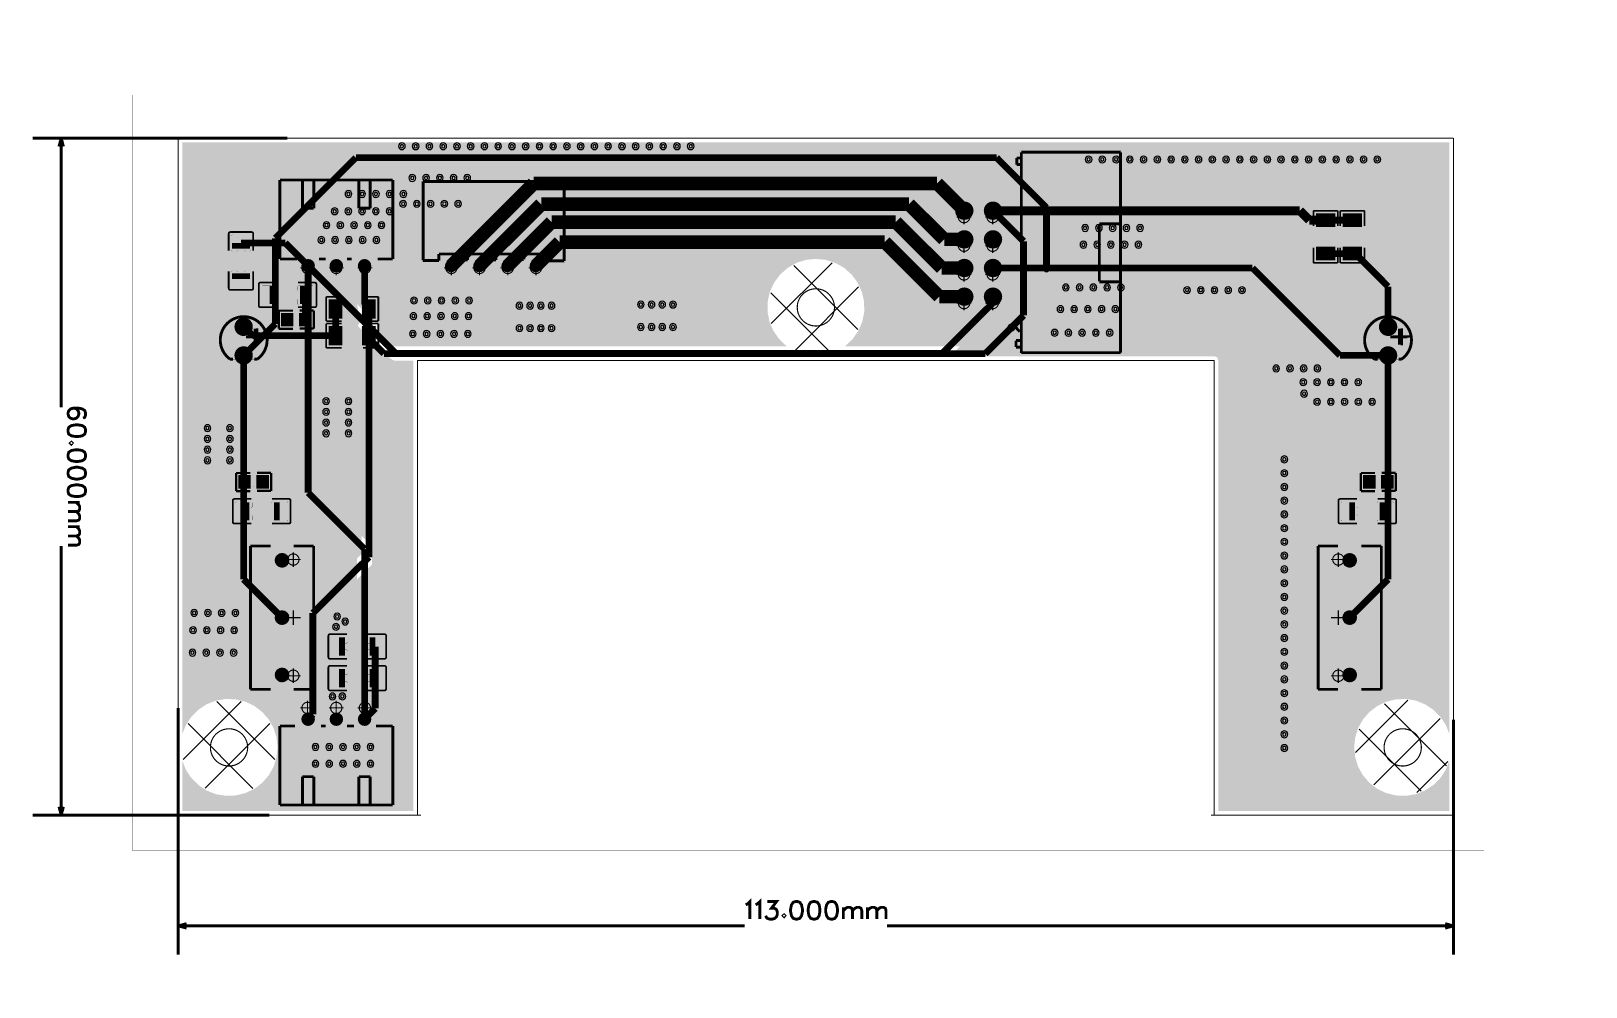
# Model space of a CAD drawing. Header units: millimetres. Extents: x -13 to 125, y -15 to 69.
import ezdxf

# ---------------------------------------------------------------- set-up
doc = ezdxf.new("R2010")
doc.units = ezdxf.units.MM
doc.header["$MEASUREMENT"] = 0
for name, color, linetype, true_color in [('Board-Outline-Layer', 7, 'Continuous', 0xff00ff), ('Bottom-Layer', 7, 'Continuous', 0x0000ff), ('Bottom-Paste-Mask-Layer', 7, 'Continuous', 0x800000), ('Bottom-Solder-Mask-Layer', 7, 'Continuous', 0xaa00ff), ('Custom2', 7, 'Continuous', 0x6969e9), ('Document-Layer', 7, 'Continuous', 0x6464ff), ('Hole-Layer', 7, 'Continuous', 0x222222), ('Multi-Layer', 7, 'Continuous', 0xc0c0c0), ('Pin-Soldering-Layer', 7, 'Continuous', 0xcc9999), ('Top-Layer', 7, 'Continuous', 0xff0000), ('Top-Paste-Mask-Layer', 7, 'Continuous', 0x808080), ('Top-Silkscreen-Layer', 7, 'Continuous', 0xffcc00), ('Top-Solder-Mask-Layer', 7, 'Continuous', 0x800080)]:
    doc.layers.add(name, color=color, linetype=linetype, true_color=true_color)
pattern_1 = [(45, (0, 0), (-2.24506, 2.24506), []), (135, (0, 0), (-2.24506, -2.24506), [])]

msp = doc.modelspace()

# ---------------------------------------------------------------- hatches: boundary and pattern name
at = {"layer": 'Bottom-Layer'}
for points in [[(0.36, 0.36), (0.36, 4.83), (0.68, 4.01), (1.17, 3.28), (1.79, 2.66), (2.53, 2.17), (3.35, 1.85), (4.21, 1.71), (5.09, 1.74), (5.95, 1.95), (6.74, 2.32), (7.44, 2.86), (8.02, 3.52), (8.45, 4.29), (8.71, 5.12), (8.8, 6), (8.71, 6.87), (8.45, 7.71), (8.02, 8.48), (7.44, 9.14), (6.74, 9.68), (5.95, 10.05), (5.09, 10.26), (4.21, 10.29), (3.35, 10.15), (2.53, 9.83), (1.79, 9.34), (1.17, 8.72), (0.68, 7.99), (0.36, 7.17), (0.36, 59.64), (112.64, 59.64), (112.64, 7.17), (112.32, 7.99), (111.83, 8.72), (111.21, 9.34), (110.47, 9.82), (109.66, 10.15), (108.79, 10.29), (107.91, 10.26), (107.05, 10.05), (106.26, 9.68), (105.56, 9.14), (104.98, 8.48), (104.55, 7.71), (104.29, 6.87), (104.2, 6), (104.29, 5.12), (104.55, 4.29), (104.98, 3.52), (105.56, 2.86), (106.26, 2.32), (107.05, 1.95), (107.91, 1.74), (108.79, 1.71), (109.66, 1.85), (110.47, 2.18), (111.21, 2.66), (111.83, 3.28), (112.32, 4.01), (112.64, 4.83), (112.64, 0.36), (92.16, 0.36), (92.16, 40.3), (92.11, 40.48), (91.98, 40.61), (91.8, 40.66), (68.37, 40.66), (72.28, 44.56), (72.4, 44.68), (72.55, 44.81), (72.69, 44.92), (72.82, 45.02), (73.13, 45.32), (73.29, 45.72), (73.3, 46.15), (73.14, 46.55), (72.85, 46.86), (72.45, 47.04), (72.03, 47.06), (71.62, 46.91), (71.3, 46.62), (71.11, 46.24), (71.08, 45.81), (71.22, 45.4), (71.22, 45.4), (71.2, 45.37), (71.18, 45.34), (71.14, 45.29), (71.1, 45.24), (67.44, 41.58), (59.12, 41.58), (59.77, 42.2), (60.27, 42.93), (60.62, 43.75), (60.79, 44.62), (60.77, 45.51), (60.58, 46.38), (60.2, 47.19), (59.67, 47.91), (59.01, 48.5), (58.23, 48.94), (57.39, 49.21), (56.5, 49.3), (55.61, 49.21), (54.77, 48.94), (53.99, 48.5), (53.33, 47.91), (52.8, 47.19), (52.42, 46.38), (52.23, 45.51), (52.21, 44.62), (52.38, 43.75), (52.73, 42.93), (53.24, 42.2), (53.88, 41.58), (19.54, 41.58), (12.85, 48.28), (12.83, 48.3), (12.82, 48.31), (12.81, 48.32), (12.81, 48.33), (12.79, 48.37), (12.79, 48.41), (12.78, 48.48), (12.77, 48.55), (12.77, 48.72), (12.77, 48.74), (12.77, 48.76), (12.65, 49.22), (12.37, 49.61), (11.96, 49.86), (11.49, 49.95), (11.03, 49.85), (10.63, 49.59), (10.36, 49.2), (10.25, 48.73), (10.33, 48.26), (10.57, 47.85), (10.59, 47.83), (10.6, 47.82), (10.71, 47.7), (10.76, 47.64), (10.8, 47.59), (10.82, 47.55), (10.84, 47.52), (10.84, 47.51), (10.85, 47.49), (10.85, 47.48), (10.85, 47.45), (10.85, 28.58), (10.9, 28.33), (11.04, 28.12), (15.85, 23.31), (15.85, 9.74), (15.85, 9.71), (15.85, 9.69), (15.84, 9.68), (15.84, 9.67), (15.82, 9.63), (15.8, 9.6), (15.76, 9.55), (15.71, 9.49), (15.6, 9.37), (15.58, 9.35), (15.57, 9.34), (15.32, 8.93), (15.25, 8.45), (15.36, 7.99), (15.63, 7.59), (16.04, 7.33), (16.51, 7.24), (16.98, 7.33), (17.38, 7.59), (17.66, 7.99), (17.77, 8.45), (17.69, 8.93), (17.45, 9.34), (17.43, 9.35), (17.42, 9.37), (17.31, 9.49), (17.25, 9.55), (17.22, 9.6), (17.19, 9.63), (17.17, 9.67), (17.17, 9.68), (17.17, 9.69), (17.17, 9.71), (17.17, 9.74), (17.17, 23.58), (17.12, 23.83), (16.97, 24.05), (12.17, 28.85), (12.17, 47.1), (18.81, 40.46), (19.02, 40.32), (19.27, 40.27), (20.84, 40.27), (20.84, 0.36)], [(6.08, 41.95), (6.05, 41.93), (6.03, 41.91), (6, 41.9), (5.96, 41.89), (5.91, 41.88), (5.86, 41.87), (5.73, 41.85), (5.32, 41.75), (4.97, 41.5), (4.75, 41.13), (4.68, 40.71), (4.77, 40.3), (5.01, 39.94), (5.36, 39.71), (5.77, 39.62), (6.19, 39.69), (6.56, 39.91), (6.81, 40.26), (6.92, 40.67), (6.93, 40.8), (6.94, 40.85), (6.95, 40.9), (6.96, 40.94), (6.97, 40.97), (6.99, 40.99), (7.01, 41.02), (9.07, 43.08), (9.21, 43.29), (9.26, 43.54), (9.26, 50.85), (16.01, 57.61), (72.23, 57.61), (76.28, 53.56), (76.28, 48.47), (76.37, 48.14), (76.61, 47.9), (76.94, 47.82), (77.27, 47.9), (77.51, 48.14), (77.6, 48.47), (77.6, 53.83), (77.55, 54.08), (77.41, 54.29), (72.97, 58.73), (72.76, 58.87), (72.51, 58.92), (15.74, 58.92), (15.49, 58.87), (15.28, 58.73), (8.14, 51.59), (7.99, 51.38), (7.94, 51.13), (7.94, 43.81)], [(69.66, 52.45), (70.08, 52.53), (70.45, 52.78), (70.69, 53.14), (70.78, 53.57), (70.69, 54), (70.45, 54.36), (70.08, 54.6), (69.66, 54.69), (69.23, 54.6), (68.86, 54.36), (68.62, 54), (68.53, 53.57), (68.62, 53.14), (68.86, 52.78), (69.23, 52.53)], [(68.89, 53.57, 1), (70.42, 53.57, 1)], [(73.37, 43.69), (73.2, 43.39), (73.2, 43.05), (73.37, 42.76), (73.66, 42.59), (74, 42.59), (74.3, 42.76), (75.37, 43.83), (75.51, 44.04), (75.56, 44.29), (75.56, 50.86), (75.51, 51.11), (75.37, 51.33), (73.41, 53.29), (73.39, 53.31), (73.37, 53.33), (73.36, 53.36), (73.35, 53.4), (73.33, 53.45), (73.33, 53.5), (73.31, 53.64), (73.21, 54.05), (72.95, 54.39), (72.59, 54.62), (72.17, 54.69), (71.76, 54.6), (71.4, 54.36), (71.16, 54.01), (71.08, 53.59), (71.15, 53.17), (71.37, 52.81), (71.71, 52.56), (72.13, 52.45), (72.26, 52.44), (72.31, 52.43), (72.36, 52.42), (72.4, 52.41), (72.43, 52.39), (72.45, 52.38), (72.48, 52.36), (74.24, 50.59), (74.24, 44.56)], [(71.43, 53.57, 1), (72.96, 53.57, 1)], [(69.66, 49.91), (70.08, 49.99), (70.45, 50.24), (70.69, 50.6), (70.78, 51.03), (70.69, 51.46), (70.45, 51.82), (70.08, 52.06), (69.66, 52.15), (69.23, 52.06), (68.86, 51.82), (68.62, 51.46), (68.53, 51.03), (68.62, 50.6), (68.86, 50.24), (69.23, 49.99)], [(68.89, 51.03, 1), (70.42, 51.03, 1)], [(71.43, 51.03, 1), (72.96, 51.03, 1)], [(17.31, 47.43), (17.49, 47.48), (17.62, 47.61), (17.67, 47.79), (17.67, 49.59), (17.62, 49.77), (17.49, 49.9), (17.31, 49.95), (15.71, 49.95), (15.53, 49.9), (15.4, 49.77), (15.35, 49.59), (15.35, 47.79), (15.4, 47.61), (15.53, 47.48), (15.71, 47.43)], [(30.43, 48.52), (30.57, 48.07), (30.87, 47.7), (31.29, 47.47), (31.75, 47.41), (32.21, 47.52), (32.6, 47.8), (32.85, 48.2), (32.94, 48.66), (32.85, 49.13), (32.6, 49.53), (32.21, 49.8), (31.75, 49.92), (31.29, 49.86), (30.87, 49.63), (30.57, 49.26), (30.43, 48.81), (30.3, 49.24), (30.02, 49.6), (29.63, 49.84), (29.18, 49.92), (28.73, 49.84), (28.35, 49.6), (28.07, 49.24), (27.93, 48.81), (27.8, 49.25), (27.52, 49.6), (27.13, 49.84), (26.68, 49.92), (26.23, 49.84), (25.84, 49.6), (25.56, 49.24), (25.43, 48.8), (25.29, 49.25), (25, 49.62), (24.58, 49.86), (24.11, 49.92), (23.65, 49.81), (23.27, 49.53), (23.01, 49.13), (22.92, 48.66), (23.01, 48.2), (23.27, 47.8), (23.65, 47.52), (24.11, 47.41), (24.58, 47.47), (25, 47.71), (25.29, 48.08), (25.43, 48.53), (25.56, 48.09), (25.84, 47.73), (26.23, 47.49), (26.68, 47.41), (27.13, 47.49), (27.52, 47.72), (27.8, 48.08), (27.93, 48.52), (28.07, 48.08), (28.35, 47.72), (28.73, 47.49), (29.18, 47.41), (29.63, 47.49), (30.02, 47.72), (30.3, 48.08)], [(69.66, 47.37), (70.08, 47.45), (70.45, 47.7), (70.69, 48.06), (70.78, 48.49), (70.69, 48.92), (70.45, 49.28), (70.08, 49.52), (69.66, 49.61), (69.23, 49.52), (68.86, 49.28), (68.62, 48.92), (68.53, 48.49), (68.62, 48.06), (68.86, 47.7), (69.23, 47.45)], [(72.2, 47.37), (72.62, 47.45), (72.99, 47.7), (73.23, 48.06), (73.32, 48.49), (73.23, 48.92), (72.99, 49.28), (72.62, 49.52), (72.2, 49.61), (71.77, 49.52), (71.4, 49.28), (71.16, 48.92), (71.07, 48.49), (71.16, 48.06), (71.4, 47.7), (71.77, 47.45)], [(10.61, 48.69, 1), (12.41, 48.69, 1)], [(13.11, 48.69, 1), (14.91, 48.69, 1)], [(15.71, 47.79), (15.71, 49.59), (17.31, 49.59), (17.31, 47.79)], [(23.28, 48.66, 1), (25.08, 48.66, 1)], [(25.78, 48.66, 1), (27.58, 48.66, 1)], [(28.28, 48.66, 1), (30.08, 48.66, 1)], [(30.78, 48.66, 1), (32.58, 48.66, 1)], [(68.89, 48.49, 1), (70.42, 48.49, 1)], [(71.43, 48.49, 1), (72.96, 48.49, 1)], [(69.66, 44.83), (70.08, 44.91), (70.45, 45.16), (70.69, 45.52), (70.78, 45.95), (70.69, 46.38), (70.45, 46.74), (70.08, 46.98), (69.66, 47.07), (69.23, 46.98), (68.86, 46.74), (68.62, 46.38), (68.53, 45.95), (68.62, 45.52), (68.86, 45.16), (69.23, 44.91)], [(68.89, 45.95, 1), (70.42, 45.95, 1)], [(71.43, 45.95, 1), (72.96, 45.95, 1)], [(5.8, 44.4), (5.37, 44.31), (5.01, 44.07), (4.76, 43.71), (4.68, 43.28), (4.76, 42.85), (5.01, 42.48), (5.37, 42.24), (5.8, 42.16), (6.23, 42.24), (6.59, 42.48), (6.83, 42.85), (6.92, 43.28), (6.83, 43.71), (6.59, 44.07), (6.23, 44.31)], [(107.2, 44.4), (106.77, 44.31), (106.41, 44.07), (106.17, 43.71), (106.08, 43.28), (106.17, 42.85), (106.41, 42.48), (106.77, 42.24), (107.2, 42.16), (107.63, 42.24), (108, 42.48), (108.24, 42.85), (108.32, 43.28), (108.24, 43.71), (108, 44.07), (107.63, 44.31)], [(5.04, 43.28, 1), (6.56, 43.28, 1)], [(106.44, 43.28, 1), (107.96, 43.28, 1)], [(5.04, 40.74, 1), (6.56, 40.74, 1)], [(107.2, 41.86), (106.77, 41.77), (106.41, 41.53), (106.17, 41.17), (106.08, 40.74), (106.17, 40.31), (106.41, 39.94), (106.77, 39.7), (107.2, 39.62), (107.63, 39.7), (108, 39.94), (108.24, 40.31), (108.32, 40.74), (108.24, 41.17), (108, 41.53), (107.63, 41.77)], [(106.44, 40.74, 1), (107.96, 40.74, 1)], [(7.8, 22.58, 1), (10.6, 22.58, 1)], [(102.4, 22.58, 1), (105.2, 22.58, 1)], [(9.2, 15.74), (9.74, 15.83), (10.23, 16.08), (10.62, 16.47), (10.87, 16.96), (10.96, 17.5), (10.87, 18.04), (10.62, 18.53), (10.23, 18.92), (9.74, 19.17), (9.2, 19.26), (8.66, 19.17), (8.17, 18.92), (7.78, 18.53), (7.53, 18.04), (7.44, 17.5), (7.53, 16.96), (7.78, 16.47), (8.17, 16.08), (8.66, 15.83)], [(7.8, 17.5, 1), (10.6, 17.5, 1)], [(103.8, 15.74), (104.34, 15.83), (104.83, 16.08), (105.22, 16.47), (105.47, 16.96), (105.56, 17.5), (105.47, 18.04), (105.22, 18.53), (104.83, 18.92), (104.34, 19.17), (103.8, 19.26), (103.26, 19.17), (102.77, 18.92), (102.38, 18.53), (102.13, 18.04), (102.04, 17.5), (102.13, 16.96), (102.38, 16.47), (102.77, 16.08), (103.26, 15.83)], [(102.4, 17.5, 1), (105.2, 17.5, 1)], [(7.8, 12.42, 1), (10.6, 12.42, 1)], [(102.4, 12.42, 1), (105.2, 12.42, 1)], [(10.71, 9.76), (10.53, 9.71), (10.4, 9.58), (10.35, 9.4), (10.35, 7.6), (10.4, 7.42), (10.53, 7.29), (10.71, 7.24), (12.31, 7.24), (12.49, 7.29), (12.62, 7.42), (12.67, 7.6), (12.67, 9.4), (12.62, 9.58), (12.49, 9.71), (12.31, 9.76)], [(12.31, 9.4), (12.31, 7.6), (10.71, 7.6), (10.71, 9.4)], [(13.11, 8.5, 1), (14.91, 8.5, 1)], [(15.61, 8.5, 1), (17.41, 8.5, 1)]]:
    msp.add_hatch(color=256, dxfattribs=at).paths.add_polyline_path(points)
at = {"layer": 'Bottom-Paste-Mask-Layer'}
for points in [[(68.89, 53.57, 1), (70.42, 53.57, 1)], [(71.43, 53.57, 1), (72.96, 53.57, 1)], [(68.89, 51.03, 1), (70.42, 51.03, 1)], [(71.43, 51.03, 1), (72.96, 51.03, 1)], [(10.61, 48.69, 1), (12.41, 48.69, 1)], [(13.11, 48.69, 1), (14.91, 48.69, 1)], [(15.71, 47.79), (15.71, 49.59), (17.31, 49.59), (17.31, 47.79)], [(23.28, 48.66, 1), (25.08, 48.66, 1)], [(25.78, 48.66, 1), (27.58, 48.66, 1)], [(28.28, 48.66, 1), (30.08, 48.66, 1)], [(30.78, 48.66, 1), (32.58, 48.66, 1)], [(68.89, 48.49, 1), (70.42, 48.49, 1)], [(71.43, 48.49, 1), (72.96, 48.49, 1)], [(68.89, 45.95, 1), (70.42, 45.95, 1)], [(71.43, 45.95, 1), (72.96, 45.95, 1)], [(5.04, 43.28, 1), (6.56, 43.28, 1)], [(106.44, 43.28, 1), (107.96, 43.28, 1)], [(5.04, 40.74, 1), (6.56, 40.74, 1)], [(106.44, 40.74, 1), (107.96, 40.74, 1)], [(7.8, 22.58, 1), (10.6, 22.58, 1)], [(102.4, 22.58, 1), (105.2, 22.58, 1)], [(7.8, 17.5, 1), (10.6, 17.5, 1)], [(102.4, 17.5, 1), (105.2, 17.5, 1)], [(7.8, 12.42, 1), (10.6, 12.42, 1)], [(102.4, 12.42, 1), (105.2, 12.42, 1)], [(12.31, 9.4), (12.31, 7.6), (10.71, 7.6), (10.71, 9.4)], [(13.11, 8.5, 1), (14.91, 8.5, 1)], [(15.61, 8.5, 1), (17.41, 8.5, 1)]]:
    msp.add_hatch(color=256, dxfattribs=at).paths.add_polyline_path(points)
at = {"layer": 'Bottom-Solder-Mask-Layer'}
for points in [[(68.84, 53.57, 1), (70.47, 53.57, 1)], [(71.38, 53.57, 1), (73.01, 53.57, 1)], [(68.84, 51.03, 1), (70.47, 51.03, 1)], [(71.38, 51.03, 1), (73.01, 51.03, 1)], [(10.56, 48.69, 1), (12.46, 48.69, 1)], [(13.06, 48.69, 1), (14.96, 48.69, 1)], [(15.66, 47.74), (15.66, 49.64), (17.36, 49.64), (17.36, 47.74)], [(23.23, 48.66, 1), (25.13, 48.66, 1)], [(25.73, 48.66, 1), (27.63, 48.66, 1)], [(28.23, 48.66, 1), (30.13, 48.66, 1)], [(30.73, 48.66, 1), (32.63, 48.66, 1)], [(68.84, 48.49, 1), (70.47, 48.49, 1)], [(71.38, 48.49, 1), (73.01, 48.49, 1)], [(68.84, 45.95, 1), (70.47, 45.95, 1)], [(71.38, 45.95, 1), (73.01, 45.95, 1)], [(4.98, 43.28, 1), (6.61, 43.28, 1)], [(106.39, 43.28, 1), (108.02, 43.28, 1)], [(4.98, 40.74, 1), (6.61, 40.74, 1)], [(106.39, 40.74, 1), (108.02, 40.74, 1)], [(7.75, 22.58, 1), (10.65, 22.58, 1)], [(102.35, 22.58, 1), (105.25, 22.58, 1)], [(7.75, 17.5, 1), (10.65, 17.5, 1)], [(102.35, 17.5, 1), (105.25, 17.5, 1)], [(7.75, 12.42, 1), (10.65, 12.42, 1)], [(102.35, 12.42, 1), (105.25, 12.42, 1)], [(12.36, 9.45), (12.36, 7.55), (10.66, 7.55), (10.66, 9.45)], [(13.06, 8.5, 1), (14.96, 8.5, 1)], [(15.56, 8.5, 1), (17.46, 8.5, 1)]]:
    msp.add_hatch(color=256, dxfattribs=at).paths.add_polyline_path(points)
at = {"layer": 'Document-Layer'}
for points in [[(74.7, 58.88), (83.5, 58.88), (83.59, 58.84), (83.63, 58.75), (83.63, 40.99), (83.59, 40.9), (83.5, 40.86), (74.7, 40.86), (74.59, 40.92), (74.59, 41.05), (74.7, 41.11), (83.37, 41.11), (83.37, 58.62), (74.7, 58.62), (74.59, 58.69), (74.59, 58.81)], [(32.78, 49.21), (34.08, 49.21), (34.08, 56.06), (21.78, 56.06), (21.78, 49.21), (23.13, 49.21), (23.13, 49.06), (21.68, 49.06), (21.63, 49.11), (21.63, 56.16), (21.68, 56.21), (34.18, 56.21), (34.28, 56.11), (34.28, 49.06), (34.23, 49.01), (32.78, 49.01)], [(7.1, 43.13), (7.1, 41.63), (6.9, 41.63), (6.9, 43.13)], [(108.51, 43.13), (108.51, 41.63), (108.31, 41.63), (108.31, 43.13)], [(6.2, 42.51), (7.7, 42.51), (7.7, 42.31), (6.2, 42.31)], [(107.6, 42.51), (109.1, 42.51), (109.1, 42.31), (107.6, 42.31)], [(7.1, 40.61), (7.1, 40.41), (4.5, 40.41), (4.5, 40.61), (4.6, 40.61)], [(108.5, 40.61), (108.5, 40.41), (105.9, 40.41), (105.9, 40.61), (106, 40.61)]]:
    msp.add_hatch(color=256, dxfattribs=at).paths.add_polyline_path(points)
at = {"layer": 'Hole-Layer'}
for points in [[(69.11, 53.57, 1), (70.21, 53.57, 1)], [(71.65, 53.57, 1), (72.75, 53.57, 1)], [(69.11, 51.03, 1), (70.21, 51.03, 1)], [(71.65, 51.03, 1), (72.75, 51.03, 1)], [(10.91, 48.69, 1), (12.11, 48.69, 1)], [(13.41, 48.69, 1), (14.61, 48.69, 1)], [(15.91, 48.69, 1), (17.11, 48.69, 1)], [(23.63, 48.66, 1), (24.73, 48.66, 1)], [(26.13, 48.66, 1), (27.23, 48.66, 1)], [(28.63, 48.66, 1), (29.73, 48.66, 1)], [(31.13, 48.66, 1), (32.23, 48.66, 1)], [(69.11, 48.49, 1), (70.21, 48.49, 1)], [(71.65, 48.49, 1), (72.75, 48.49, 1)], [(69.11, 45.95, 1), (70.21, 45.95, 1)], [(71.65, 45.95, 1), (72.75, 45.95, 1)], [(5.35, 43.28, 1), (6.25, 43.28, 1)], [(106.75, 43.28, 1), (107.65, 43.28, 1)], [(5.35, 40.74, 1), (6.25, 40.74, 1)], [(106.75, 40.74, 1), (107.65, 40.74, 1)], [(8.7, 22.58, 1), (9.7, 22.58, 1)], [(103.3, 22.58, 1), (104.3, 22.58, 1)], [(8.7, 17.5, 1), (9.7, 17.5, 1)], [(103.3, 17.5, 1), (104.3, 17.5, 1)], [(8.7, 12.42, 1), (9.7, 12.42, 1)], [(103.3, 12.42, 1), (104.3, 12.42, 1)], [(10.91, 8.5, 1), (12.11, 8.5, 1)], [(13.41, 8.5, 1), (14.61, 8.5, 1)], [(15.91, 8.5, 1), (17.11, 8.5, 1)]]:
    msp.add_hatch(color=256, dxfattribs=at).paths.add_polyline_path(points)
at = {"layer": 'Multi-Layer'}
for points in [[(68.89, 53.57, 1), (70.42, 53.57, 1)], [(68.89, 53.57, 1), (70.42, 53.57, 1)], [(68.89, 53.57, 1), (70.42, 53.57, 1)], [(71.43, 53.57, 1), (72.96, 53.57, 1)], [(71.43, 53.57, 1), (72.96, 53.57, 1)], [(71.43, 53.57, 1), (72.96, 53.57, 1)], [(68.89, 51.03, 1), (70.42, 51.03, 1)], [(68.89, 51.03, 1), (70.42, 51.03, 1)], [(68.89, 51.03, 1), (70.42, 51.03, 1)], [(71.43, 51.03, 1), (72.96, 51.03, 1)], [(71.43, 51.03, 1), (72.96, 51.03, 1)], [(71.43, 51.03, 1), (72.96, 51.03, 1)], [(10.61, 48.69, 1), (12.41, 48.69, 1)], [(10.61, 48.69, 1), (12.41, 48.69, 1)], [(10.61, 48.69, 1), (12.41, 48.69, 1)], [(13.11, 48.69, 1), (14.91, 48.69, 1)], [(13.11, 48.69, 1), (14.91, 48.69, 1)], [(13.11, 48.69, 1), (14.91, 48.69, 1)], [(15.71, 47.79), (15.71, 49.59), (17.31, 49.59), (17.31, 47.79)], [(15.71, 47.79), (15.71, 49.59), (17.31, 49.59), (17.31, 47.79)], [(15.71, 47.79), (15.71, 49.59), (17.31, 49.59), (17.31, 47.79)], [(23.28, 48.66, 1), (25.08, 48.66, 1)], [(23.28, 48.66, 1), (25.08, 48.66, 1)], [(23.28, 48.66, 1), (25.08, 48.66, 1)], [(25.78, 48.66, 1), (27.58, 48.66, 1)], [(25.78, 48.66, 1), (27.58, 48.66, 1)], [(25.78, 48.66, 1), (27.58, 48.66, 1)], [(28.28, 48.66, 1), (30.08, 48.66, 1)], [(28.28, 48.66, 1), (30.08, 48.66, 1)], [(28.28, 48.66, 1), (30.08, 48.66, 1)], [(30.78, 48.66, 1), (32.58, 48.66, 1)], [(30.78, 48.66, 1), (32.58, 48.66, 1)], [(30.78, 48.66, 1), (32.58, 48.66, 1)], [(68.89, 48.49, 1), (70.42, 48.49, 1)], [(68.89, 48.49, 1), (70.42, 48.49, 1)], [(68.89, 48.49, 1), (70.42, 48.49, 1)], [(71.43, 48.49, 1), (72.96, 48.49, 1)], [(71.43, 48.49, 1), (72.96, 48.49, 1)], [(71.43, 48.49, 1), (72.96, 48.49, 1)], [(68.89, 45.95, 1), (70.42, 45.95, 1)], [(68.89, 45.95, 1), (70.42, 45.95, 1)], [(68.89, 45.95, 1), (70.42, 45.95, 1)], [(71.43, 45.95, 1), (72.96, 45.95, 1)], [(71.43, 45.95, 1), (72.96, 45.95, 1)], [(71.43, 45.95, 1), (72.96, 45.95, 1)], [(5.04, 43.28, 1), (6.56, 43.28, 1)], [(5.04, 43.28, 1), (6.56, 43.28, 1)], [(5.04, 43.28, 1), (6.56, 43.28, 1)], [(106.44, 43.28, 1), (107.96, 43.28, 1)], [(106.44, 43.28, 1), (107.96, 43.28, 1)], [(106.44, 43.28, 1), (107.96, 43.28, 1)], [(5.04, 40.74, 1), (6.56, 40.74, 1)], [(5.04, 40.74, 1), (6.56, 40.74, 1)], [(5.04, 40.74, 1), (6.56, 40.74, 1)], [(106.44, 40.74, 1), (107.96, 40.74, 1)], [(106.44, 40.74, 1), (107.96, 40.74, 1)], [(106.44, 40.74, 1), (107.96, 40.74, 1)], [(7.8, 22.58, 1), (10.6, 22.58, 1)], [(7.8, 22.58, 1), (10.6, 22.58, 1)], [(7.8, 22.58, 1), (10.6, 22.58, 1)], [(102.4, 22.58, 1), (105.2, 22.58, 1)], [(102.4, 22.58, 1), (105.2, 22.58, 1)], [(102.4, 22.58, 1), (105.2, 22.58, 1)], [(7.8, 17.5, 1), (10.6, 17.5, 1)], [(7.8, 17.5, 1), (10.6, 17.5, 1)], [(7.8, 17.5, 1), (10.6, 17.5, 1)], [(102.4, 17.5, 1), (105.2, 17.5, 1)], [(102.4, 17.5, 1), (105.2, 17.5, 1)], [(102.4, 17.5, 1), (105.2, 17.5, 1)], [(7.8, 12.42, 1), (10.6, 12.42, 1)], [(7.8, 12.42, 1), (10.6, 12.42, 1)], [(7.8, 12.42, 1), (10.6, 12.42, 1)], [(102.4, 12.42, 1), (105.2, 12.42, 1)], [(102.4, 12.42, 1), (105.2, 12.42, 1)], [(102.4, 12.42, 1), (105.2, 12.42, 1)], [(12.31, 9.4), (12.31, 7.6), (10.71, 7.6), (10.71, 9.4)], [(12.31, 9.4), (12.31, 7.6), (10.71, 7.6), (10.71, 9.4)], [(12.31, 9.4), (12.31, 7.6), (10.71, 7.6), (10.71, 9.4)], [(13.11, 8.5, 1), (14.91, 8.5, 1)], [(13.11, 8.5, 1), (14.91, 8.5, 1)], [(13.11, 8.5, 1), (14.91, 8.5, 1)], [(15.61, 8.5, 1), (17.41, 8.5, 1)], [(15.61, 8.5, 1), (17.41, 8.5, 1)], [(15.61, 8.5, 1), (17.41, 8.5, 1)]]:
    msp.add_hatch(color=256, dxfattribs=at).paths.add_polyline_path(points)
h = msp.add_hatch(dxfattribs=at)
h.set_pattern_fill('ANSI37', color=256, style=0)
h.set_pattern_definition(pattern_1)
h.paths.add_polyline_path([(52.3, 45, 1), (60.7, 45, 1)])
h = msp.add_hatch(dxfattribs=at)
h.set_pattern_fill('ANSI37', color=256, style=0)
h.set_pattern_definition(pattern_1)
h.paths.add_polyline_path([(0.3, 6, 1), (8.7, 6, 1)])
h = msp.add_hatch(dxfattribs=at)
h.set_pattern_fill('ANSI37', color=256, style=0)
h.set_pattern_definition(pattern_1)
h.paths.add_polyline_path([(104.3, 6, 1), (112.7, 6, 1)])
at = {"layer": 'Pin-Soldering-Layer'}
for points in [[(69.34, 53.25), (69.34, 53.89), (69.98, 53.89), (69.98, 53.25)], [(71.88, 53.25), (71.88, 53.89), (72.52, 53.89), (72.52, 53.25)], [(102.46, 52.8), (100.88, 52.8), (100.88, 52.35), (102.46, 52.35)], [(104.83, 52.8), (103.25, 52.8), (103.25, 52.35), (104.83, 52.35)], [(69.34, 50.71), (69.34, 51.35), (69.98, 51.35), (69.98, 50.71)], [(71.88, 50.71), (71.88, 51.35), (72.52, 51.35), (72.52, 50.71)], [(6.36, 50.71), (4.76, 50.71), (4.76, 50.21), (6.36, 50.21)], [(102.46, 49.7), (100.88, 49.7), (100.88, 50.15), (102.46, 50.15)], [(104.83, 49.7), (103.25, 49.7), (103.25, 50.15), (104.83, 50.15)], [(11.01, 48.69, 1), (12.01, 48.69, 1)], [(13.51, 48.69, 1), (14.51, 48.69, 1)], [(16.01, 48.69, 1), (17.01, 48.69, 1)], [(23.88, 48.96), (24.48, 48.96), (24.48, 48.36), (23.88, 48.36)], [(26.38, 48.96), (26.98, 48.96), (26.98, 48.36), (26.38, 48.36)], [(28.88, 48.96), (29.48, 48.96), (29.48, 48.36), (28.88, 48.36)], [(31.38, 48.96), (31.98, 48.96), (31.98, 48.36), (31.38, 48.36)], [(69.34, 48.17), (69.34, 48.81), (69.98, 48.81), (69.98, 48.17)], [(71.88, 48.17), (71.88, 48.81), (72.52, 48.81), (72.52, 48.17)], [(6.36, 47.51), (4.76, 47.51), (4.76, 48.01), (6.36, 48.01)], [(8.09, 45.3), (8.09, 46.9), (8.59, 46.9), (8.59, 45.3)], [(11.29, 45.3), (11.29, 46.9), (10.79, 46.9), (10.79, 45.3)], [(13.87, 44.07), (13.87, 45.65), (14.32, 45.65), (14.32, 44.07)], [(16.97, 44.07), (16.97, 45.65), (16.52, 45.65), (16.52, 44.07)], [(69.34, 45.63), (69.34, 46.27), (69.98, 46.27), (69.98, 45.63)], [(71.88, 45.63), (71.88, 46.27), (72.52, 46.27), (72.52, 45.63)], [(5.45, 43.28, 1), (6.15, 43.28, 1)], [(13.87, 41.7), (13.87, 43.28), (14.32, 43.28), (14.32, 41.7)], [(16.97, 41.7), (16.97, 43.28), (16.52, 43.28), (16.52, 41.7)], [(106.85, 43.28, 1), (107.55, 43.28, 1)], [(5.45, 40.74, 1), (6.15, 40.74, 1)], [(106.85, 40.74, 1), (107.55, 40.74, 1)], [(5.8, 27.73), (5.8, 26.13), (6.3, 26.13), (6.3, 27.73)], [(9, 27.73), (9, 26.13), (8.5, 26.13), (8.5, 27.73)], [(103.77, 26.13), (103.77, 27.73), (104.27, 27.73), (104.27, 26.13)], [(106.97, 26.13), (106.97, 27.73), (106.47, 27.73), (106.47, 26.13)], [(8.55, 22.58, 1), (9.85, 22.58, 1)], [(103.15, 22.58, 1), (104.45, 22.58, 1)], [(8.55, 17.5, 1), (9.85, 17.5, 1)], [(103.15, 17.5, 1), (104.45, 17.5, 1)], [(14.26, 14.14), (14.26, 15.74), (14.76, 15.74), (14.76, 14.14)], [(17.46, 14.14), (17.46, 15.74), (16.96, 15.74), (16.96, 14.14)], [(8.55, 12.42, 1), (9.85, 12.42, 1)], [(14.26, 11.34), (14.26, 12.94), (14.76, 12.94), (14.76, 11.34)], [(17.46, 11.34), (17.46, 12.94), (16.96, 12.94), (16.96, 11.34)], [(103.15, 12.42, 1), (104.45, 12.42, 1)], [(11.01, 8.5, 1), (12.01, 8.5, 1)], [(13.51, 8.5, 1), (14.51, 8.5, 1)], [(16.01, 8.5, 1), (17.01, 8.5, 1)]]:
    msp.add_hatch(color=256, dxfattribs=at).paths.add_polyline_path(points)
at = {"layer": 'Top-Layer'}
for points in [[(0.36, 0.36), (0.36, 4.83), (0.68, 4.01), (1.17, 3.28), (1.79, 2.66), (2.53, 2.17), (3.35, 1.85), (4.21, 1.71), (5.09, 1.74), (5.95, 1.95), (6.74, 2.32), (7.44, 2.86), (8.02, 3.52), (8.45, 4.29), (8.71, 5.12), (8.8, 6), (8.71, 6.87), (8.45, 7.71), (8.02, 8.48), (7.44, 9.14), (6.74, 9.68), (5.95, 10.05), (5.09, 10.26), (4.21, 10.29), (3.35, 10.15), (2.53, 9.83), (1.79, 9.34), (1.17, 8.72), (0.68, 7.99), (0.36, 7.17), (0.36, 59.64), (112.64, 59.64), (112.64, 7.17), (112.32, 7.99), (111.83, 8.72), (111.21, 9.34), (110.47, 9.82), (109.66, 10.15), (108.79, 10.29), (107.91, 10.26), (107.05, 10.05), (106.26, 9.68), (105.56, 9.14), (104.98, 8.48), (104.55, 7.71), (104.29, 6.87), (104.2, 6), (104.29, 5.12), (104.55, 4.29), (104.98, 3.52), (105.56, 2.86), (106.26, 2.32), (107.05, 1.95), (107.91, 1.74), (108.79, 1.71), (109.66, 1.85), (110.47, 2.18), (111.21, 2.66), (111.83, 3.28), (112.32, 4.01), (112.64, 4.83), (112.64, 0.36), (92.16, 0.36), (92.16, 40.3), (92.11, 40.48), (91.98, 40.61), (91.8, 40.66), (72.2, 40.66), (74.3, 42.76), (74.47, 43.05), (74.47, 43.39), (74.3, 43.69), (74, 43.86), (73.66, 43.86), (73.37, 43.69), (71.24, 41.56), (59.09, 41.56), (59.74, 42.17), (60.26, 42.9), (60.61, 43.72), (60.79, 44.6), (60.78, 45.49), (60.58, 46.36), (60.21, 47.18), (59.68, 47.9), (59.02, 48.49), (58.24, 48.94), (57.39, 49.21), (56.5, 49.3), (55.61, 49.21), (54.76, 48.94), (53.99, 48.49), (53.32, 47.9), (52.79, 47.18), (52.42, 46.36), (52.22, 45.49), (52.22, 44.6), (52.39, 43.72), (52.74, 42.9), (53.26, 42.17), (53.91, 41.56), (18.51, 41.56), (18.09, 41.98), (17.92, 42.32), (17.86, 42.7), (17.86, 43.34), (17.84, 43.45), (17.78, 43.56), (17.74, 43.61), (17.71, 43.67), (17.74, 43.73), (17.78, 43.79), (17.84, 43.89), (17.86, 44.01), (17.86, 45.71), (17.81, 45.89), (17.68, 46.02), (17.5, 46.07), (17.39, 46.07), (17.22, 46.32), (17.17, 46.61), (17.17, 46.89), (17.23, 47.19), (17.4, 47.44), (17.59, 47.57), (17.67, 47.79), (17.67, 49.59), (17.62, 49.77), (17.49, 49.9), (17.31, 49.95), (15.71, 49.95), (15.53, 49.9), (15.4, 49.77), (15.35, 49.59), (15.35, 47.79), (15.42, 47.57), (15.61, 47.44), (15.79, 47.19), (15.85, 46.89), (15.85, 45.25), (15.87, 45.08), (15.93, 44.93), (15.93, 44.01), (15.95, 43.89), (16.01, 43.79), (16.05, 43.73), (16.09, 43.67), (16.05, 43.61), (16.01, 43.56), (15.95, 43.45), (15.93, 43.34), (15.93, 41.64), (15.95, 41.52), (16.01, 41.42), (16.18, 41.1), (16.24, 40.74), (16.24, 23.14), (11.47, 18.37), (11.33, 18.15), (11.28, 17.9), (11.28, 10.3), (11.22, 10.01), (11.05, 9.76), (10.71, 9.76), (10.53, 9.71), (10.4, 9.58), (10.35, 9.4), (10.35, 7.6), (10.4, 7.42), (10.53, 7.29), (10.71, 7.24), (12.31, 7.24), (12.49, 7.29), (12.62, 7.42), (12.67, 7.6), (12.67, 9.4), (12.67, 9.43), (12.66, 9.46), (12.61, 9.88), (12.59, 10.3), (12.59, 17.63), (17.36, 22.4), (17.5, 22.61), (17.55, 22.86), (17.55, 40.65), (17.77, 40.44), (17.98, 40.29), (18.23, 40.24), (20.84, 40.24), (20.84, 0.36)], [(31.5, 56.94), (31.13, 56.87), (30.82, 56.66), (24.08, 49.92), (23.63, 49.79), (23.25, 49.51), (23, 49.11), (22.92, 48.64), (23.02, 48.18), (23.28, 47.79), (23.67, 47.52), (24.13, 47.41), (24.59, 47.47), (25, 47.71), (25.29, 48.08), (25.43, 48.53), (25.56, 48.09), (25.84, 47.73), (26.23, 47.49), (26.68, 47.41), (27.13, 47.49), (27.52, 47.72), (27.8, 48.08), (27.93, 48.52), (28.07, 48.08), (28.35, 47.72), (28.73, 47.49), (29.18, 47.41), (29.63, 47.49), (30.02, 47.72), (30.3, 48.08), (30.43, 48.52), (30.57, 48.08), (30.85, 47.72), (31.25, 47.48), (31.7, 47.41), (32.16, 47.5), (32.54, 47.75), (32.82, 48.12), (32.94, 48.56), (34.19, 49.82), (62.22, 49.82), (66.76, 45.27), (67.08, 45.06), (67.44, 44.99), (68.73, 44.99), (68.88, 44.98), (69.02, 44.97), (69.16, 44.95), (69.59, 44.83), (70.04, 44.9), (70.43, 45.14), (70.68, 45.51), (70.78, 45.95), (70.68, 46.39), (70.43, 46.76), (70.04, 47), (69.59, 47.07), (69.16, 46.95), (69.02, 46.93), (68.88, 46.91), (68.73, 46.91), (67.84, 46.91), (63.29, 51.46), (63.2, 51.54), (63.1, 51.61), (63.18, 51.61), (66.98, 47.81), (67.29, 47.6), (67.66, 47.53), (68.73, 47.53), (68.88, 47.52), (69.02, 47.51), (69.16, 47.49), (69.59, 47.37), (70.04, 47.44), (70.43, 47.68), (70.68, 48.05), (70.78, 48.49), (70.68, 48.93), (70.43, 49.3), (70.04, 49.54), (69.59, 49.61), (69.16, 49.49), (69.02, 49.47), (68.88, 49.45), (68.73, 49.45), (68.05, 49.45), (64.31, 53.19), (64.36, 53.19), (67.19, 50.35), (67.5, 50.14), (67.87, 50.07), (68.73, 50.07), (68.88, 50.06), (69.02, 50.05), (69.16, 50.03), (69.59, 49.91), (70.04, 49.98), (70.43, 50.22), (70.68, 50.59), (70.78, 51.03), (70.68, 51.47), (70.43, 51.84), (70.04, 52.08), (69.59, 52.15), (69.16, 52.03), (69.02, 52.01), (68.88, 51.99), (68.73, 51.99), (68.27, 51.99), (65.43, 54.82), (65.29, 54.94), (65.14, 55.02), (66.85, 55.02), (68.33, 53.54), (68.43, 53.43), (68.51, 53.32), (68.59, 53.21), (68.82, 52.82), (69.18, 52.55), (69.62, 52.45), (70.07, 52.53), (70.45, 52.78), (70.7, 53.15), (70.77, 53.6), (70.67, 54.04), (70.4, 54.4), (70.01, 54.63), (69.9, 54.71), (69.79, 54.8), (69.68, 54.9), (67.92, 56.66), (67.61, 56.87), (67.24, 56.94)], [(68.89, 53.57, 1), (70.42, 53.57, 1)], [(73.19, 54.33), (73.15, 54.33), (73.1, 54.34), (73.05, 54.35), (73.01, 54.37), (72.98, 54.38), (72.95, 54.4), (72.93, 54.41), (72.56, 54.63), (72.14, 54.69), (71.73, 54.59), (71.38, 54.34), (71.16, 53.99), (71.07, 53.57), (71.16, 53.15), (71.38, 52.8), (71.73, 52.55), (72.14, 52.45), (72.56, 52.51), (72.93, 52.72), (72.95, 52.74), (72.98, 52.76), (73.01, 52.77), (73.05, 52.78), (73.1, 52.8), (73.15, 52.8), (73.19, 52.81), (73.24, 52.81), (99.06, 52.81), (99.69, 52.19), (99.93, 52.03), (100.22, 51.97), (100.42, 51.93), (100.6, 51.84), (100.71, 51.78), (100.82, 51.76), (102.52, 51.76), (102.64, 51.78), (102.74, 51.84), (102.8, 51.88), (102.86, 51.92), (102.92, 51.88), (102.97, 51.84), (103.08, 51.78), (103.19, 51.76), (104.89, 51.76), (105.07, 51.81), (105.2, 51.94), (105.25, 52.12), (105.25, 53.33), (105.2, 53.51), (105.07, 53.64), (104.89, 53.69), (103.19, 53.69), (103.08, 53.67), (102.97, 53.61), (102.92, 53.57), (102.86, 53.54), (102.8, 53.57), (102.74, 53.61), (102.64, 53.67), (102.52, 53.69), (100.82, 53.69), (100.71, 53.67), (100.6, 53.61), (100.54, 53.57), (100.48, 53.54), (99.92, 54.1), (99.67, 54.27), (99.38, 54.33), (73.24, 54.33)], [(71.43, 53.57, 1), (72.96, 53.57, 1)], [(102.52, 52.12), (100.82, 52.12), (100.82, 53.33), (102.52, 53.33)], [(104.89, 52.12), (103.19, 52.12), (103.19, 53.33), (104.89, 53.33)], [(5.86, 42.15), (5.91, 42.14), (5.96, 42.13), (6, 42.11), (6.03, 42.1), (6.05, 42.09), (6.08, 42.06), (6.12, 42.02), (6.33, 41.88), (6.59, 41.83), (12.43, 41.83), (12.73, 41.77), (12.98, 41.6), (13.09, 41.37), (13.33, 41.28), (14.54, 41.28), (14.72, 41.33), (14.85, 41.46), (14.9, 41.64), (14.9, 43.34), (14.88, 43.45), (14.83, 43.56), (14.79, 43.61), (14.75, 43.67), (14.79, 43.73), (14.83, 43.79), (14.88, 43.89), (14.9, 44.01), (14.9, 45.71), (14.85, 45.89), (14.72, 46.02), (14.54, 46.07), (13.33, 46.07), (13.16, 46.02), (13.02, 45.89), (12.98, 45.71), (12.98, 44.01), (13, 43.89), (13.05, 43.79), (13.09, 43.73), (13.13, 43.67), (13.09, 43.61), (13.05, 43.56), (13, 43.47), (12.98, 43.37), (12.73, 43.2), (12.43, 43.15), (12.04, 43.15), (12.09, 43.25), (12.11, 43.36), (12.11, 44.46), (12.11, 44.53), (12.09, 44.59), (12.06, 44.66), (12.04, 44.72), (12.13, 44.85), (12.24, 44.96), (12.35, 45.08), (12.38, 45.24), (12.38, 46.97), (12.37, 47.05), (12.34, 47.13), (12.26, 47.34), (12.2, 47.56), (12.22, 47.59), (12.26, 47.64), (12.31, 47.7), (12.42, 47.82), (12.43, 47.83), (12.45, 47.85), (12.68, 48.24), (12.77, 48.68), (12.69, 49.13), (12.46, 49.52), (12.1, 49.8), (11.67, 49.94), (11.22, 49.91), (9.96, 51.17), (9.74, 51.31), (9.49, 51.36), (6.78, 51.36), (6.78, 51.45), (6.73, 51.63), (6.6, 51.76), (6.42, 51.81), (4.7, 51.81), (4.52, 51.76), (4.38, 51.63), (4.34, 51.45), (4.34, 49.96), (4.38, 49.78), (4.52, 49.65), (4.7, 49.61), (6.42, 49.61), (6.6, 49.65), (6.73, 49.78), (6.78, 49.96), (6.78, 50.05), (9.22, 50.05), (10.28, 48.98), (10.26, 48.58), (10.35, 48.19), (10.57, 47.85), (10.59, 47.83), (10.6, 47.82), (10.71, 47.7), (10.76, 47.64), (10.8, 47.59), (10.73, 47.45), (10.63, 47.33), (10.54, 47.33), (10.36, 47.28), (10.23, 47.15), (10.18, 46.97), (10.18, 45.24), (10.22, 45.08), (10.32, 44.96), (10.42, 44.87), (10.5, 44.76), (10.47, 44.7), (10.44, 44.63), (10.41, 44.55), (10.4, 44.46), (10.4, 43.36), (10.42, 43.25), (10.47, 43.15), (6.94, 43.15), (6.94, 43.16), (6.93, 43.21), (6.92, 43.35), (6.81, 43.76), (6.56, 44.1), (6.19, 44.32), (5.77, 44.4), (5.36, 44.31), (5.01, 44.07), (4.77, 43.72), (4.68, 43.3), (4.75, 42.88), (4.97, 42.52), (5.32, 42.27), (5.73, 42.16)], [(6.42, 49.96), (4.7, 49.96), (4.7, 51.45), (6.42, 51.45)], [(68.89, 51.03, 1), (70.42, 51.03, 1)], [(71.43, 51.03, 1), (72.96, 51.03, 1)], [(95.65, 48.95), (95.44, 49.1), (95.19, 49.15), (73.25, 49.15), (73.22, 49.15), (73.19, 49.16), (73.16, 49.17), (73.13, 49.19), (73.08, 49.21), (73.04, 49.24), (72.94, 49.33), (72.57, 49.54), (72.15, 49.61), (71.73, 49.51), (71.39, 49.26), (71.16, 48.91), (71.07, 48.49), (71.16, 48.07), (71.39, 47.71), (71.73, 47.47), (72.15, 47.37), (72.57, 47.43), (72.94, 47.65), (73.04, 47.74), (73.08, 47.77), (73.13, 47.79), (73.16, 47.81), (73.19, 47.82), (73.22, 47.83), (73.25, 47.83), (76.7, 47.83), (76.79, 47.83), (76.89, 47.82), (76.9, 47.82), (76.91, 47.82), (76.95, 47.82), (76.99, 47.82), (76.99, 47.82), (77, 47.82), (77.09, 47.83), (77.18, 47.83), (94.91, 47.83), (102.47, 40.27), (102.69, 40.13), (102.94, 40.08), (106.15, 40.08), (106.18, 40.08), (106.2, 40.07), (106.24, 40.06), (106.27, 40.04), (106.32, 40.01), (106.36, 39.98), (106.41, 39.94), (106.45, 39.89), (106.48, 39.85), (106.51, 39.81), (106.52, 39.77), (106.54, 39.74), (106.54, 39.71), (106.54, 39.68), (106.54, 30.97), (106.49, 30.61), (106.34, 30.27), (106.29, 30.18), (106.28, 30.07), (106.28, 28.97), (106.29, 28.87), (106.34, 28.78), (106.43, 28.61), (106.5, 28.42), (106.42, 28.28), (106.32, 28.15), (106.22, 28.15), (106.04, 28.1), (105.91, 27.97), (105.86, 27.79), (105.86, 26.06), (105.91, 25.89), (106.04, 25.75), (106.22, 25.71), (106.32, 25.71), (106.49, 25.46), (106.54, 25.16), (106.54, 21.18), (104.69, 19.32), (104.64, 19.27), (104.6, 19.24), (104.57, 19.23), (104.54, 19.21), (104.52, 19.21), (104.49, 19.2), (104.46, 19.2), (104.42, 19.2), (104.29, 19.22), (104.14, 19.24), (104.13, 19.24), (104.13, 19.24), (103.95, 19.25), (103.94, 19.25), (103.93, 19.26), (103.83, 19.26), (103.82, 19.26), (103.81, 19.26), (103.8, 19.26), (103.22, 19.16), (102.7, 18.87), (102.31, 18.44), (102.09, 17.89), (102.05, 17.3), (102.22, 16.74), (102.56, 16.26), (103.04, 15.92), (103.6, 15.75), (104.19, 15.79), (104.74, 16.01), (105.17, 16.4), (105.46, 16.92), (105.56, 17.5), (105.56, 17.51), (105.56, 17.52), (105.56, 17.53), (105.56, 17.63), (105.55, 17.64), (105.55, 17.65), (105.54, 17.82), (105.54, 17.83), (105.54, 17.84), (105.52, 17.99), (105.5, 18.12), (105.5, 18.16), (105.5, 18.19), (105.51, 18.22), (105.51, 18.24), (105.53, 18.27), (105.54, 18.3), (105.57, 18.34), (105.62, 18.39), (107.67, 20.44), (107.81, 20.65), (107.86, 20.9), (107.86, 25.16), (107.9, 25.55), (108.03, 25.91), (108.05, 25.99), (108.06, 26.06), (108.06, 27.79), (108.05, 27.87), (108.03, 27.94), (107.94, 28.18), (107.88, 28.42), (107.92, 28.65), (107.98, 28.87), (107.99, 28.92), (107.99, 28.97), (107.99, 30.07), (107.99, 30.13), (107.98, 30.18), (107.89, 30.57), (107.86, 30.97), (107.86, 39.68), (107.86, 39.71), (107.87, 39.74), (107.88, 39.77), (107.9, 39.81), (107.93, 39.85), (107.96, 39.89), (108.04, 40), (108.26, 40.36), (108.32, 40.77), (108.23, 41.18), (108, 41.53), (107.65, 41.76), (107.24, 41.86), (106.82, 41.79), (106.46, 41.58), (106.36, 41.49), (106.32, 41.46), (106.27, 41.43), (106.24, 41.41), (106.2, 41.4), (106.18, 41.4), (106.15, 41.39), (103.21, 41.39)], [(106.54, 44.33), (106.54, 44.3), (106.54, 44.28), (106.52, 44.24), (106.51, 44.21), (106.48, 44.16), (106.45, 44.12), (106.36, 44.02), (106.15, 43.65), (106.08, 43.23), (106.18, 42.82), (106.43, 42.47), (106.79, 42.24), (107.2, 42.16), (107.62, 42.24), (107.98, 42.47), (108.22, 42.82), (108.32, 43.23), (108.26, 43.65), (108.04, 44.02), (107.96, 44.12), (107.93, 44.16), (107.9, 44.21), (107.88, 44.24), (107.87, 44.28), (107.86, 44.3), (107.86, 44.33), (107.86, 46.85), (107.81, 47.1), (107.67, 47.32), (105.48, 49.51), (105.31, 49.85), (105.25, 50.23), (105.25, 50.37), (105.2, 50.55), (105.07, 50.68), (104.89, 50.73), (103.19, 50.73), (103.08, 50.71), (102.97, 50.66), (102.92, 50.62), (102.86, 50.58), (102.8, 50.62), (102.74, 50.66), (102.64, 50.71), (102.52, 50.73), (100.82, 50.73), (100.64, 50.68), (100.51, 50.55), (100.46, 50.37), (100.46, 49.16), (100.51, 48.99), (100.64, 48.85), (100.82, 48.81), (102.52, 48.81), (102.64, 48.83), (102.74, 48.88), (102.8, 48.92), (102.86, 48.96), (102.92, 48.92), (102.97, 48.88), (103.08, 48.83), (103.19, 48.81), (103.83, 48.81), (104.21, 48.75), (104.55, 48.57), (106.54, 46.58)], [(102.52, 49.16), (100.82, 49.16), (100.82, 50.37), (102.52, 50.37)], [(104.89, 49.16), (103.19, 49.16), (103.19, 50.37), (104.89, 50.37)], [(6.42, 46.78), (4.7, 46.78), (4.7, 48.26), (6.42, 48.26)], [(10.61, 48.69, 1), (12.41, 48.69, 1)], [(13.11, 48.69, 1), (14.91, 48.69, 1)], [(15.71, 47.79), (15.71, 49.59), (17.31, 49.59), (17.31, 47.79)], [(23.28, 48.66, 1), (25.08, 48.66, 1)], [(25.78, 48.66, 1), (27.58, 48.66, 1)], [(28.28, 48.66, 1), (30.08, 48.66, 1)], [(30.78, 48.66, 1), (32.58, 48.66, 1)], [(68.89, 48.49, 1), (70.42, 48.49, 1)], [(71.43, 48.49, 1), (72.96, 48.49, 1)], [(7.36, 45.24), (7.36, 46.97), (8.84, 46.97), (8.84, 45.24)], [(10.54, 45.24), (10.54, 46.97), (12.03, 46.97), (12.03, 45.24)], [(72.2, 44.83), (72.62, 44.91), (72.99, 45.16), (73.23, 45.52), (73.32, 45.95), (73.23, 46.38), (72.99, 46.74), (72.62, 46.98), (72.2, 47.07), (71.77, 46.98), (71.4, 46.74), (71.16, 46.38), (71.07, 45.95), (71.16, 45.52), (71.4, 45.16), (71.77, 44.91)], [(13.33, 44.01), (13.33, 45.71), (14.54, 45.71), (14.54, 44.01)], [(16.29, 44.01), (16.29, 45.71), (17.5, 45.71), (17.5, 44.01)], [(68.89, 45.95, 1), (70.42, 45.95, 1)], [(71.43, 45.95, 1), (72.96, 45.95, 1)], [(10.16, 44.46), (10.16, 43.36), (9.16, 43.36), (9.16, 44.46)], [(11.76, 44.46), (11.76, 43.36), (10.76, 43.36), (10.76, 44.46)], [(5.04, 43.28, 1), (6.56, 43.28, 1)], [(13.33, 41.64), (13.33, 43.34), (14.54, 43.34), (14.54, 41.64)], [(16.29, 41.64), (16.29, 43.34), (17.5, 43.34), (17.5, 41.64)], [(106.44, 43.28, 1), (107.96, 43.28, 1)], [(5.14, 20.9), (5.19, 20.65), (5.33, 20.44), (7.38, 18.39), (7.43, 18.34), (7.46, 18.3), (7.47, 18.27), (7.49, 18.24), (7.49, 18.22), (7.5, 18.19), (7.5, 18.16), (7.5, 18.12), (7.48, 17.99), (7.46, 17.84), (7.46, 17.83), (7.46, 17.82), (7.45, 17.65), (7.45, 17.64), (7.44, 17.63), (7.44, 17.53), (7.44, 17.52), (7.44, 17.51), (7.44, 17.5), (7.54, 16.92), (7.83, 16.4), (8.26, 16.01), (8.81, 15.79), (9.4, 15.75), (9.96, 15.92), (10.44, 16.26), (10.78, 16.74), (10.95, 17.3), (10.91, 17.89), (10.69, 18.44), (10.3, 18.87), (9.78, 19.16), (9.2, 19.26), (9.19, 19.26), (9.18, 19.26), (9.17, 19.26), (9.07, 19.26), (9.06, 19.25), (9.05, 19.25), (8.88, 19.24), (8.87, 19.24), (8.86, 19.24), (8.71, 19.22), (8.58, 19.2), (8.54, 19.2), (8.51, 19.2), (8.48, 19.21), (8.46, 19.21), (8.43, 19.23), (8.4, 19.24), (8.36, 19.27), (8.31, 19.32), (6.46, 21.18), (6.46, 25.16), (6.54, 25.51), (6.76, 25.78), (6.87, 25.9), (6.9, 26.06), (6.9, 27.79), (6.87, 27.95), (6.76, 28.08), (6.61, 28.23), (6.5, 28.42), (6.58, 28.6), (6.67, 28.77), (6.72, 28.87), (6.74, 28.98), (6.74, 30.08), (6.72, 30.19), (6.67, 30.29), (6.51, 30.62), (6.46, 30.98), (6.46, 39.68), (6.46, 39.71), (6.46, 39.74), (6.48, 39.77), (6.49, 39.81), (6.52, 39.85), (6.55, 39.89), (6.64, 40), (6.85, 40.36), (6.92, 40.78), (6.82, 41.2), (6.57, 41.54), (6.22, 41.78), (5.8, 41.86), (5.38, 41.78), (5.02, 41.54), (4.78, 41.2), (4.68, 40.78), (4.74, 40.36), (4.96, 40), (5.04, 39.89), (5.07, 39.85), (5.1, 39.81), (5.12, 39.77), (5.13, 39.74), (5.14, 39.71), (5.14, 39.68), (5.14, 30.98), (5.11, 30.57), (5.03, 30.17), (5.03, 30.13), (5.02, 30.08), (5.02, 28.98), (5.03, 28.93), (5.03, 28.89), (5.08, 28.69), (5.11, 28.49), (5.01, 28.26), (4.84, 28.07), (4.74, 27.95), (4.7, 27.79), (4.7, 26.06), (4.74, 25.91), (4.84, 25.78), (5.06, 25.51), (5.14, 25.16)], [(5.04, 40.74, 1), (6.56, 40.74, 1)], [(106.44, 40.74, 1), (107.96, 40.74, 1)], [(5.38, 28.98), (5.38, 30.08), (6.38, 30.08), (6.38, 28.98)], [(6.98, 28.98), (6.98, 30.08), (7.98, 30.08), (7.98, 28.98)], [(106.04, 30.07), (106.04, 28.97), (105.04, 28.97), (105.04, 30.07)], [(107.64, 30.07), (107.64, 28.97), (106.64, 28.97), (106.64, 30.07)], [(6.55, 27.79), (6.55, 26.06), (5.06, 26.06), (5.06, 27.79)], [(9.73, 27.79), (9.73, 26.06), (8.25, 26.06), (8.25, 27.79)], [(103.03, 26.06), (103.03, 27.79), (104.52, 27.79), (104.52, 26.06)], [(106.22, 26.06), (106.22, 27.79), (107.7, 27.79), (107.7, 26.06)], [(7.8, 22.58, 1), (10.6, 22.58, 1)], [(102.4, 22.58, 1), (105.2, 22.58, 1)], [(7.8, 17.5, 1), (10.6, 17.5, 1)], [(102.4, 17.5, 1), (105.2, 17.5, 1)], [(13.53, 14.08), (13.53, 15.81), (15.01, 15.81), (15.01, 14.08)], [(16.8, 9.78), (16.78, 9.78), (16.72, 9.77), (16.64, 9.76), (16.48, 9.76), (16.46, 9.76), (16.44, 9.76), (15.97, 9.64), (15.59, 9.36), (15.33, 8.95), (15.25, 8.48), (15.35, 8.01), (15.62, 7.61), (16.02, 7.34), (16.48, 7.24), (16.96, 7.32), (17.36, 7.58), (17.65, 7.96), (17.76, 8.43), (17.77, 8.45), (17.77, 8.47), (17.77, 8.63), (17.78, 8.71), (17.78, 8.77), (17.79, 8.82), (17.81, 8.86), (17.81, 8.86), (17.82, 8.88), (17.83, 8.89), (17.85, 8.91), (17.92, 8.98), (18.06, 9.19), (18.11, 9.45), (18.11, 10.92), (18.2, 10.92), (18.38, 10.96), (18.51, 11.1), (18.55, 11.27), (18.55, 13), (18.51, 13.18), (18.38, 13.31), (18.2, 13.36), (18.11, 13.36), (18.11, 13.72), (18.2, 13.72), (18.38, 13.77), (18.51, 13.9), (18.55, 14.08), (18.55, 15.81), (18.51, 15.99), (18.38, 16.12), (18.2, 16.17), (16.71, 16.17), (16.53, 16.12), (16.4, 15.99), (16.35, 15.81), (16.35, 14.08), (16.4, 13.9), (16.53, 13.77), (16.71, 13.72), (16.8, 13.72), (16.8, 13.36), (16.71, 13.36), (16.53, 13.31), (16.4, 13.18), (16.35, 13), (16.35, 11.27), (16.4, 11.1), (16.53, 10.96), (16.71, 10.92), (16.8, 10.92)], [(16.71, 14.08), (16.71, 15.81), (18.2, 15.81), (18.2, 14.08)], [(7.8, 12.42, 1), (10.6, 12.42, 1)], [(102.4, 12.42, 1), (105.2, 12.42, 1)], [(13.53, 11.27), (13.53, 13), (15.01, 13), (15.01, 11.27)], [(16.71, 11.27), (16.71, 13), (18.2, 13), (18.2, 11.27)], [(12.31, 9.4), (12.31, 7.6), (10.71, 7.6), (10.71, 9.4)], [(13.11, 8.5, 1), (14.91, 8.5, 1)], [(15.61, 8.5, 1), (17.41, 8.5, 1)]]:
    msp.add_hatch(color=256, dxfattribs=at).paths.add_polyline_path(points)
at = {"layer": 'Top-Paste-Mask-Layer'}
for points in [[(68.89, 53.57, 1), (70.42, 53.57, 1)], [(71.43, 53.57, 1), (72.96, 53.57, 1)], [(102.42, 52.12), (102.06, 52.12), (101.96, 52.22), (101.96, 52.43), (101.86, 52.53), (101.48, 52.53), (101.38, 52.43), (101.38, 52.22), (101.28, 52.12), (100.92, 52.12), (100.82, 52.22), (100.82, 53.23), (100.92, 53.33), (102.42, 53.33), (102.52, 53.23), (102.52, 52.22)], [(104.79, 52.12), (104.43, 52.12), (104.33, 52.22), (104.33, 52.43), (104.23, 52.53), (103.85, 52.53), (103.75, 52.43), (103.75, 52.22), (103.65, 52.12), (103.29, 52.12), (103.19, 52.22), (103.19, 53.23), (103.29, 53.33), (104.79, 53.33), (104.89, 53.23), (104.89, 52.22)], [(6.32, 49.96), (5.95, 49.96), (5.85, 50.06), (5.85, 50.37), (5.75, 50.47), (5.37, 50.47), (5.27, 50.37), (5.27, 50.06), (5.17, 49.96), (4.8, 49.96), (4.7, 50.06), (4.7, 51.35), (4.8, 51.45), (6.32, 51.45), (6.42, 51.35), (6.42, 50.06)], [(68.89, 51.03, 1), (70.42, 51.03, 1)], [(71.43, 51.03, 1), (72.96, 51.03, 1)], [(102.42, 50.37), (102.06, 50.37), (101.96, 50.27), (101.96, 50.06), (101.86, 49.96), (101.48, 49.96), (101.38, 50.06), (101.38, 50.27), (101.28, 50.37), (100.92, 50.37), (100.82, 50.27), (100.82, 49.26), (100.92, 49.16), (102.42, 49.16), (102.52, 49.26), (102.52, 50.27)], [(104.79, 50.37), (104.43, 50.37), (104.33, 50.27), (104.33, 50.06), (104.23, 49.96), (103.85, 49.96), (103.75, 50.06), (103.75, 50.27), (103.65, 50.37), (103.29, 50.37), (103.19, 50.27), (103.19, 49.26), (103.29, 49.16), (104.79, 49.16), (104.89, 49.26), (104.89, 50.27)], [(6.32, 48.26), (5.95, 48.26), (5.85, 48.16), (5.85, 47.86), (5.75, 47.76), (5.37, 47.76), (5.27, 47.86), (5.27, 48.16), (5.17, 48.26), (4.8, 48.26), (4.7, 48.16), (4.7, 46.88), (4.8, 46.78), (6.32, 46.78), (6.42, 46.88), (6.42, 48.16)], [(10.61, 48.69, 1), (12.41, 48.69, 1)], [(13.11, 48.69, 1), (14.91, 48.69, 1)], [(15.71, 47.79), (15.71, 49.59), (17.31, 49.59), (17.31, 47.79)], [(23.28, 48.66, 1), (25.08, 48.66, 1)], [(25.78, 48.66, 1), (27.58, 48.66, 1)], [(28.28, 48.66, 1), (30.08, 48.66, 1)], [(30.78, 48.66, 1), (32.58, 48.66, 1)], [(68.89, 48.49, 1), (70.42, 48.49, 1)], [(71.43, 48.49, 1), (72.96, 48.49, 1)], [(8.84, 45.34), (8.84, 45.71), (8.74, 45.81), (8.44, 45.81), (8.34, 45.91), (8.34, 46.3), (8.44, 46.4), (8.74, 46.4), (8.84, 46.5), (8.84, 46.87), (8.74, 46.97), (7.46, 46.97), (7.36, 46.87), (7.36, 45.34), (7.46, 45.24), (8.74, 45.24)], [(10.54, 45.34), (10.54, 45.71), (10.64, 45.81), (10.95, 45.81), (11.05, 45.91), (11.05, 46.3), (10.95, 46.4), (10.64, 46.4), (10.54, 46.5), (10.54, 46.87), (10.64, 46.97), (11.93, 46.97), (12.03, 46.87), (12.03, 45.34), (11.93, 45.24), (10.64, 45.24)], [(14.54, 44.11), (14.54, 44.47), (14.44, 44.57), (14.23, 44.57), (14.13, 44.67), (14.13, 45.05), (14.23, 45.15), (14.44, 45.15), (14.54, 45.25), (14.54, 45.61), (14.44, 45.71), (13.43, 45.71), (13.33, 45.61), (13.33, 44.11), (13.43, 44.01), (14.44, 44.01)], [(16.29, 44.11), (16.29, 44.47), (16.39, 44.57), (16.6, 44.57), (16.7, 44.67), (16.7, 45.05), (16.6, 45.15), (16.39, 45.15), (16.29, 45.25), (16.29, 45.61), (16.39, 45.71), (17.4, 45.71), (17.5, 45.61), (17.5, 44.11), (17.4, 44.01), (16.39, 44.01)], [(68.89, 45.95, 1), (70.42, 45.95, 1)], [(71.43, 45.95, 1), (72.96, 45.95, 1)], [(10.16, 44.46), (10.16, 43.36), (9.16, 43.36), (9.16, 44.46)], [(11.76, 44.46), (11.76, 43.36), (10.76, 43.36), (10.76, 44.46)], [(5.04, 43.28, 1), (6.56, 43.28, 1)], [(14.54, 41.74), (14.54, 42.1), (14.44, 42.2), (14.23, 42.2), (14.13, 42.3), (14.13, 42.68), (14.23, 42.78), (14.44, 42.78), (14.54, 42.88), (14.54, 43.24), (14.44, 43.34), (13.43, 43.34), (13.33, 43.24), (13.33, 41.74), (13.43, 41.64), (14.44, 41.64)], [(16.29, 41.74), (16.29, 42.1), (16.39, 42.2), (16.6, 42.2), (16.7, 42.3), (16.7, 42.68), (16.6, 42.78), (16.39, 42.78), (16.29, 42.88), (16.29, 43.24), (16.39, 43.34), (17.4, 43.34), (17.5, 43.24), (17.5, 41.74), (17.4, 41.64), (16.39, 41.64)], [(106.44, 43.28, 1), (107.96, 43.28, 1)], [(5.04, 40.74, 1), (6.56, 40.74, 1)], [(106.44, 40.74, 1), (107.96, 40.74, 1)], [(5.38, 28.98), (5.38, 30.08), (6.38, 30.08), (6.38, 28.98)], [(6.98, 28.98), (6.98, 30.08), (7.98, 30.08), (7.98, 28.98)], [(106.04, 30.07), (106.04, 28.97), (105.04, 28.97), (105.04, 30.07)], [(107.64, 30.07), (107.64, 28.97), (106.64, 28.97), (106.64, 30.07)], [(6.55, 27.69), (6.55, 27.32), (6.45, 27.22), (6.14, 27.22), (6.04, 27.12), (6.04, 26.73), (6.14, 26.63), (6.45, 26.63), (6.55, 26.53), (6.55, 26.16), (6.45, 26.06), (5.16, 26.06), (5.06, 26.16), (5.06, 27.69), (5.16, 27.79), (6.45, 27.79)], [(8.25, 27.69), (8.25, 27.32), (8.35, 27.22), (8.65, 27.22), (8.75, 27.12), (8.75, 26.73), (8.65, 26.63), (8.35, 26.63), (8.25, 26.53), (8.25, 26.16), (8.35, 26.06), (9.63, 26.06), (9.73, 26.16), (9.73, 27.69), (9.63, 27.79), (8.35, 27.79)], [(104.52, 26.16), (104.52, 26.53), (104.42, 26.63), (104.11, 26.63), (104.01, 26.73), (104.01, 27.12), (104.11, 27.22), (104.42, 27.22), (104.52, 27.32), (104.52, 27.69), (104.42, 27.79), (103.13, 27.79), (103.03, 27.69), (103.03, 26.16), (103.13, 26.06), (104.42, 26.06)], [(106.22, 26.16), (106.22, 26.53), (106.32, 26.63), (106.62, 26.63), (106.72, 26.73), (106.72, 27.12), (106.62, 27.22), (106.32, 27.22), (106.22, 27.32), (106.22, 27.69), (106.32, 27.79), (107.6, 27.79), (107.7, 27.69), (107.7, 26.16), (107.6, 26.06), (106.32, 26.06)], [(7.8, 22.58, 1), (10.6, 22.58, 1)], [(102.4, 22.58, 1), (105.2, 22.58, 1)], [(7.8, 17.5, 1), (10.6, 17.5, 1)], [(102.4, 17.5, 1), (105.2, 17.5, 1)], [(15.01, 14.18), (15.01, 14.55), (14.91, 14.65), (14.61, 14.65), (14.51, 14.75), (14.51, 15.14), (14.61, 15.24), (14.91, 15.24), (15.01, 15.34), (15.01, 15.71), (14.91, 15.81), (13.63, 15.81), (13.53, 15.71), (13.53, 14.18), (13.63, 14.08), (14.91, 14.08)], [(16.71, 14.18), (16.71, 14.55), (16.81, 14.65), (17.12, 14.65), (17.22, 14.75), (17.22, 15.14), (17.12, 15.24), (16.81, 15.24), (16.71, 15.34), (16.71, 15.71), (16.81, 15.81), (18.1, 15.81), (18.2, 15.71), (18.2, 14.18), (18.1, 14.08), (16.81, 14.08)], [(7.8, 12.42, 1), (10.6, 12.42, 1)], [(102.4, 12.42, 1), (105.2, 12.42, 1)], [(15.01, 11.37), (15.01, 11.74), (14.91, 11.84), (14.61, 11.84), (14.51, 11.94), (14.51, 12.33), (14.61, 12.43), (14.91, 12.43), (15.01, 12.53), (15.01, 12.9), (14.91, 13), (13.63, 13), (13.53, 12.9), (13.53, 11.37), (13.63, 11.27), (14.91, 11.27)], [(16.71, 11.37), (16.71, 11.74), (16.81, 11.84), (17.12, 11.84), (17.22, 11.94), (17.22, 12.33), (17.12, 12.43), (16.81, 12.43), (16.71, 12.53), (16.71, 12.9), (16.81, 13), (18.1, 13), (18.2, 12.9), (18.2, 11.37), (18.1, 11.27), (16.81, 11.27)], [(12.31, 9.4), (12.31, 7.6), (10.71, 7.6), (10.71, 9.4)], [(13.11, 8.5, 1), (14.91, 8.5, 1)], [(15.61, 8.5, 1), (17.41, 8.5, 1)]]:
    msp.add_hatch(color=256, dxfattribs=at).paths.add_polyline_path(points)
at = {"layer": 'Top-Solder-Mask-Layer'}
for points in [[(68.84, 53.57, 1), (70.47, 53.57, 1)], [(71.38, 53.57, 1), (73.01, 53.57, 1)], [(102.57, 52.07), (100.77, 52.07), (100.77, 53.38), (102.57, 53.38)], [(104.94, 52.07), (103.14, 52.07), (103.14, 53.38), (104.94, 53.38)], [(6.47, 49.91), (4.64, 49.91), (4.64, 51.5), (6.47, 51.5)], [(68.84, 51.03, 1), (70.47, 51.03, 1)], [(71.38, 51.03, 1), (73.01, 51.03, 1)], [(10.56, 48.69, 1), (12.46, 48.69, 1)], [(13.06, 48.69, 1), (14.96, 48.69, 1)], [(15.66, 47.74), (15.66, 49.64), (17.36, 49.64), (17.36, 47.74)], [(23.23, 48.66, 1), (25.13, 48.66, 1)], [(25.73, 48.66, 1), (27.63, 48.66, 1)], [(28.23, 48.66, 1), (30.13, 48.66, 1)], [(30.73, 48.66, 1), (32.63, 48.66, 1)], [(102.57, 49.11), (100.77, 49.11), (100.77, 50.42), (102.57, 50.42)], [(104.94, 49.11), (103.14, 49.11), (103.14, 50.42), (104.94, 50.42)], [(6.47, 46.73), (4.64, 46.73), (4.64, 48.31), (6.47, 48.31)], [(68.84, 48.49, 1), (70.47, 48.49, 1)], [(71.38, 48.49, 1), (73.01, 48.49, 1)], [(7.3, 45.19), (7.3, 47.02), (8.89, 47.02), (8.89, 45.19)], [(10.49, 45.19), (10.49, 47.02), (12.08, 47.02), (12.08, 45.19)], [(13.28, 43.96), (13.28, 45.76), (14.59, 45.76), (14.59, 43.96)], [(16.24, 43.96), (16.24, 45.76), (17.55, 45.76), (17.55, 43.96)], [(68.84, 45.95, 1), (70.47, 45.95, 1)], [(71.38, 45.95, 1), (73.01, 45.95, 1)], [(4.98, 43.28, 1), (6.61, 43.28, 1)], [(10.21, 44.51), (10.21, 43.31), (9.1, 43.31), (9.1, 44.51)], [(11.81, 44.51), (11.81, 43.31), (10.7, 43.31), (10.7, 44.51)], [(106.39, 43.28, 1), (108.02, 43.28, 1)], [(13.28, 41.59), (13.28, 43.39), (14.59, 43.39), (14.59, 41.59)], [(16.24, 41.59), (16.24, 43.39), (17.55, 43.39), (17.55, 41.59)], [(4.98, 40.74, 1), (6.61, 40.74, 1)], [(106.39, 40.74, 1), (108.02, 40.74, 1)], [(5.33, 28.93), (5.33, 30.13), (6.43, 30.13), (6.43, 28.93)], [(6.93, 28.93), (6.93, 30.13), (8.03, 30.13), (8.03, 28.93)], [(106.09, 30.13), (106.09, 28.92), (104.99, 28.92), (104.99, 30.13)], [(107.69, 30.13), (107.69, 28.92), (106.59, 28.92), (106.59, 30.13)], [(6.6, 27.84), (6.6, 26.01), (5.01, 26.01), (5.01, 27.84)], [(9.78, 27.84), (9.78, 26.01), (8.19, 26.01), (8.19, 27.84)], [(102.98, 26.01), (102.98, 27.84), (104.57, 27.84), (104.57, 26.01)], [(106.17, 26.01), (106.17, 27.84), (107.75, 27.84), (107.75, 26.01)], [(7.75, 22.58, 1), (10.65, 22.58, 1)], [(102.35, 22.58, 1), (105.25, 22.58, 1)], [(7.75, 17.5, 1), (10.65, 17.5, 1)], [(102.35, 17.5, 1), (105.25, 17.5, 1)], [(13.48, 14.03), (13.48, 15.86), (15.06, 15.86), (15.06, 14.03)], [(16.66, 14.03), (16.66, 15.86), (18.25, 15.86), (18.25, 14.03)], [(7.75, 12.42, 1), (10.65, 12.42, 1)], [(102.35, 12.42, 1), (105.25, 12.42, 1)], [(13.48, 11.22), (13.48, 13.05), (15.06, 13.05), (15.06, 11.22)], [(16.66, 11.22), (16.66, 13.05), (18.25, 13.05), (18.25, 11.22)], [(12.36, 9.45), (12.36, 7.55), (10.66, 7.55), (10.66, 9.45)], [(13.06, 8.5, 1), (14.96, 8.5, 1)], [(15.56, 8.5, 1), (17.46, 8.5, 1)]]:
    msp.add_hatch(color=256, dxfattribs=at).paths.add_polyline_path(points)

# ---------------------------------------------------------------- linework, layer by layer
at = {"layer": 'Board-Outline-Layer', "const_width": 0.1}
for points in [[(0, 60), (0, 0)], [(113, 60), (0, 60)], [(113, 0), (113, 60)], [(21.2, 40.3), (21.2, 0)], [(21.2, 40.3), (91.8, 40.3)], [(91.8, 40.3), (91.8, 0)], [(0, 0), (21.5, 0)], [(113, 0), (91.5, 0)]]:
    msp.add_lwpolyline(points, dxfattribs=at)
for points in [[(54.85, 45, 1), (58.15, 45), (58.15, 45, 1), (54.85, 45)], [(2.85, 6, 1), (6.15, 6), (6.15, 6, 1), (2.85, 6)], [(106.85, 6, 1), (110.15, 6), (110.15, 6, 1), (106.85, 6)]]:
    msp.add_lwpolyline(points, format="xyb", dxfattribs=at)
at = {"layer": 'Bottom-Layer', "const_width": 0.00508}
msp.add_lwpolyline([(-4.05, -3.14), (-4.05, 63.83), (115.7, 63.83), (115.7, -3.14)], close=True, dxfattribs=at)
at = {"layer": 'Bottom-Layer', "const_width": 0.6}
for points in [[(8.6, 51.13), (15.74, 58.27)], [(15.74, 58.27), (72.51, 58.27)], [(72.51, 58.27), (76.94, 53.83)], [(72.2, 53.57), (74.9, 50.86)], [(76.94, 53.83), (76.94, 48.47)], [(8.6, 43.54), (8.6, 51.13)], [(74.9, 50.86), (74.9, 44.29)], [(11.51, 48.69), (11.51, 28.58)], [(19.27, 40.93), (11.51, 48.69)], [(72.2, 45.41), (67.71, 40.93)], [(72.2, 45.95), (72.2, 45.41)], [(74.9, 44.29), (73.83, 43.22)], [(5.8, 40.74), (8.6, 43.54)], [(67.71, 40.93), (19.27, 40.93)], [(11.51, 28.58), (16.51, 23.58)], [(16.51, 23.58), (16.51, 8.5)]]:
    msp.add_lwpolyline(points, dxfattribs=at)
at = {"layer": 'Custom2', "const_width": 0.0127}
for points in [[(10.48, 44.33), (10.43, 44.28)], [(10.48, 44.33), (10.43, 44.28)], [(6.66, 29.11), (6.71, 29.16)], [(6.66, 29.11), (6.71, 29.16)], [(106.36, 29.94), (106.31, 29.89)], [(106.36, 29.94), (106.31, 29.89)]]:
    msp.add_lwpolyline(points, dxfattribs=at)
at = {"layer": 'Document-Layer', "const_width": 0.254}
for points in [[(9.66, 60), (-12.91, 60)], [(-10.37, 60), (-10.57, 59.26)], [(-10.37, 60), (-10.17, 59.26)], [(-10.37, 36.15), (-10.37, 60)], [(-8.43, 35.18), (-8.28, 35.26), (-8.21, 35.48), (-8.21, 35.63), (-8.28, 35.85), (-8.5, 36), (-8.88, 36.08), (-9.25, 36.08), (-9.55, 36), (-9.7, 35.85), (-9.77, 35.63), (-9.77, 35.55), (-9.7, 35.33), (-9.55, 35.18), (-9.32, 35.11), (-9.25, 35.11), (-9.03, 35.18), (-8.88, 35.33), (-8.8, 35.55), (-8.8, 35.63), (-8.88, 35.85), (-9.03, 36), (-9.25, 36.08)], [(-8.73, 27.72), (-9.77, 27.72)], [(-9.03, 27.72), (-8.8, 27.49), (-8.73, 27.34), (-8.73, 27.12), (-8.8, 26.97), (-9.03, 26.9), (-9.77, 26.9)], [(-9.03, 26.9), (-8.8, 26.67), (-8.73, 26.52), (-8.73, 26.3), (-8.8, 26.15), (-9.03, 26.08), (-9.77, 26.08)], [(-8.73, 25.57), (-9.77, 25.57)], [(-9.03, 25.57), (-8.8, 25.34), (-8.73, 25.19), (-8.73, 24.97), (-8.8, 24.82), (-9.03, 24.74), (-9.77, 24.74)], [(-9.03, 24.74), (-8.8, 24.52), (-8.73, 24.37), (-8.73, 24.15), (-8.8, 24), (-9.03, 23.92), (-9.77, 23.92)], [(-10.37, 0), (-10.37, 23.85)], [(0, 9.5), (0, -12.36)], [(113, 8.46), (113, -12.36)], [(8.08, 0), (-12.91, 0)], [(-10.37, 0), (-10.57, 0.74)], [(-10.37, 0), (-10.17, 0.74)], [(50.28, -7.95), (50.43, -7.88), (50.65, -7.66), (50.65, -9.22)], [(51.16, -7.95), (51.31, -7.88), (51.54, -7.66), (51.54, -9.22)], [(52.2, -7.66), (53.02, -7.66), (52.57, -8.25), (52.8, -8.25), (52.95, -8.33), (53.02, -8.4), (53.09, -8.62), (53.09, -8.77), (53.02, -9), (52.87, -9.15), (52.65, -9.22), (52.42, -9.22), (52.2, -9.15), (52.12, -9.07), (52.05, -8.92)], [(58.93, -8.18), (58.93, -9.22)], [(58.93, -8.48), (59.15, -8.25), (59.3, -8.18), (59.52, -8.18), (59.67, -8.25), (59.75, -8.48), (59.75, -9.22)], [(59.75, -8.48), (59.97, -8.25), (60.12, -8.18), (60.34, -8.18), (60.49, -8.25), (60.57, -8.48), (60.57, -9.22)], [(61.08, -8.18), (61.08, -9.22)], [(61.08, -8.48), (61.3, -8.25), (61.45, -8.18), (61.68, -8.18), (61.83, -8.25), (61.9, -8.48), (61.9, -9.22)], [(61.9, -8.48), (62.12, -8.25), (62.27, -8.18), (62.5, -8.18), (62.65, -8.25), (62.72, -8.48), (62.72, -9.22)], [(0, -9.82), (0.74, -9.62)], [(113, -9.82), (112.26, -9.62)], [(0, -9.82), (0.74, -10.02)], [(0, -9.82), (50.2, -9.82)], [(62.8, -9.82), (113, -9.82)], [(113, -9.82), (112.26, -10.02)]]:
    msp.add_lwpolyline(points, dxfattribs=at)
at = {"layer": 'Document-Layer', "const_width": 0.00508}
msp.add_lwpolyline([(74.7, 58.88), (83.5, 58.88, -0.414), (83.63, 58.75), (83.63, 40.99, -0.414), (83.5, 40.86), (74.7, 40.86, -1), (74.7, 41.11), (83.37, 41.11), (83.37, 58.62), (74.7, 58.62, -1)], format="xyb", close=True, dxfattribs=at)
at = {"layer": 'Document-Layer'}
for points, const_width in [([(32.78, 49.21), (34.08, 49.21), (34.08, 56.06), (21.78, 56.06), (21.78, 49.21), (23.13, 49.21), (23.13, 49.06), (21.68, 49.06), (21.63, 49.11), (21.63, 56.16), (21.68, 56.21), (34.18, 56.21), (34.28, 56.11), (34.28, 49.06), (34.23, 49.01), (32.78, 49.01)], 0.00508), ([(7.1, 43.13), (7.1, 41.63), (6.9, 41.63), (6.9, 43.13)], 0.00508), ([(108.51, 43.13), (108.51, 41.63), (108.31, 41.63), (108.31, 43.13)], 0.00508), ([(6.2, 42.51), (7.7, 42.51), (7.7, 42.31), (6.2, 42.31)], 0.00508), ([(107.6, 42.51), (109.1, 42.51), (109.1, 42.31), (107.6, 42.31)], 0.00508), ([(7.1, 40.61), (7.1, 40.41), (4.5, 40.41), (4.5, 40.61), (4.6, 40.61)], 0.00508), ([(108.5, 40.61), (108.5, 40.41), (105.9, 40.41), (105.9, 40.61), (106, 40.61)], 0.00508), ([(-8.21, 34.15), (-8.28, 34.37), (-8.5, 34.52), (-8.88, 34.59), (-9.1, 34.59), (-9.47, 34.52), (-9.7, 34.37), (-9.77, 34.15), (-9.77, 34), (-9.7, 33.77), (-9.47, 33.62), (-9.1, 33.55), (-8.88, 33.55), (-8.5, 33.62), (-8.28, 33.77), (-8.21, 34)], 0.254), ([(-9.4, 32.97), (-9.47, 33.04), (-9.55, 32.97), (-9.47, 32.89)], 0.254), ([(-8.21, 31.93), (-8.28, 32.16), (-8.5, 32.31), (-8.88, 32.38), (-9.1, 32.38), (-9.47, 32.31), (-9.7, 32.16), (-9.77, 31.93), (-9.77, 31.78), (-9.7, 31.56), (-9.47, 31.41), (-9.1, 31.34), (-8.88, 31.34), (-8.5, 31.41), (-8.28, 31.56), (-8.21, 31.78)], 0.254), ([(-8.21, 30.38), (-8.28, 30.6), (-8.5, 30.75), (-8.88, 30.83), (-9.1, 30.83), (-9.47, 30.75), (-9.7, 30.6), (-9.77, 30.38), (-9.77, 30.23), (-9.7, 30.01), (-9.47, 29.86), (-9.1, 29.78), (-8.88, 29.78), (-8.5, 29.86), (-8.28, 30.01), (-8.21, 30.23)], 0.254), ([(-8.21, 28.82), (-8.28, 29.05), (-8.5, 29.2), (-8.88, 29.27), (-9.1, 29.27), (-9.47, 29.2), (-9.7, 29.05), (-9.77, 28.82), (-9.77, 28.67), (-9.7, 28.45), (-9.47, 28.3), (-9.1, 28.23), (-8.88, 28.23), (-8.5, 28.3), (-8.28, 28.45), (-8.21, 28.67)], 0.254), ([(54.71, -7.66), (54.49, -7.73), (54.34, -7.95), (54.26, -8.33), (54.26, -8.55), (54.34, -8.92), (54.49, -9.15), (54.71, -9.22), (54.86, -9.22), (55.08, -9.15), (55.23, -8.92), (55.31, -8.55), (55.31, -8.33), (55.23, -7.95), (55.08, -7.73), (54.86, -7.66)], 0.254), ([(56.27, -7.66), (56.04, -7.73), (55.89, -7.95), (55.82, -8.33), (55.82, -8.55), (55.89, -8.92), (56.04, -9.15), (56.27, -9.22), (56.41, -9.22), (56.64, -9.15), (56.79, -8.92), (56.86, -8.55), (56.86, -8.33), (56.79, -7.95), (56.64, -7.73), (56.41, -7.66)], 0.254), ([(57.82, -7.66), (57.6, -7.73), (57.45, -7.95), (57.37, -8.33), (57.37, -8.55), (57.45, -8.92), (57.6, -9.15), (57.82, -9.22), (57.97, -9.22), (58.19, -9.15), (58.34, -8.92), (58.42, -8.55), (58.42, -8.33), (58.34, -7.95), (58.19, -7.73), (57.97, -7.66)], 0.254), ([(53.68, -8.85), (53.6, -8.92), (53.68, -9), (53.75, -8.92)], 0.254)]:
    msp.add_lwpolyline(points, close=True, dxfattribs=dict(at, const_width=const_width))
at = {"layer": 'Hole-Layer'}
for points in [[(19.67, 59.28, 1), (19.97, 59.28), (19.97, 59.28, 1), (19.67, 59.28)], [(20.89, 59.28, 1), (21.19, 59.28), (21.19, 59.28, 1), (20.89, 59.28)], [(22.11, 59.28, 1), (22.41, 59.28), (22.41, 59.28, 1), (22.11, 59.28)], [(23.33, 59.28, 1), (23.63, 59.28), (23.63, 59.28, 1), (23.33, 59.28)], [(24.55, 59.28, 1), (24.85, 59.28), (24.85, 59.28, 1), (24.55, 59.28)], [(25.76, 59.28, 1), (26.06, 59.28), (26.06, 59.28, 1), (25.76, 59.28)], [(26.98, 59.28, 1), (27.28, 59.28), (27.28, 59.28, 1), (26.98, 59.28)], [(28.2, 59.28, 1), (28.5, 59.28), (28.5, 59.28, 1), (28.2, 59.28)], [(29.42, 59.28, 1), (29.72, 59.28), (29.72, 59.28, 1), (29.42, 59.28)], [(30.64, 59.28, 1), (30.94, 59.28), (30.94, 59.28, 1), (30.64, 59.28)], [(31.86, 59.28, 1), (32.16, 59.28), (32.16, 59.28, 1), (31.86, 59.28)], [(33.07, 59.28, 1), (33.37, 59.28), (33.37, 59.28, 1), (33.07, 59.28)], [(34.29, 59.28, 1), (34.59, 59.28), (34.59, 59.28, 1), (34.29, 59.28)], [(35.51, 59.28, 1), (35.81, 59.28), (35.81, 59.28, 1), (35.51, 59.28)], [(36.73, 59.28, 1), (37.03, 59.28), (37.03, 59.28, 1), (36.73, 59.28)], [(37.95, 59.28, 1), (38.25, 59.28), (38.25, 59.28, 1), (37.95, 59.28)], [(39.17, 59.28, 1), (39.47, 59.28), (39.47, 59.28, 1), (39.17, 59.28)], [(40.38, 59.28, 1), (40.68, 59.28), (40.68, 59.28, 1), (40.38, 59.28)], [(41.6, 59.28, 1), (41.9, 59.28), (41.9, 59.28, 1), (41.6, 59.28)], [(42.82, 59.28, 1), (43.12, 59.28), (43.12, 59.28, 1), (42.82, 59.28)], [(44.04, 59.28, 1), (44.34, 59.28), (44.34, 59.28, 1), (44.04, 59.28)], [(45.26, 59.28, 1), (45.56, 59.28), (45.56, 59.28, 1), (45.26, 59.28)], [(80.52, 58.11, 1), (80.82, 58.11), (80.82, 58.11, 1), (80.52, 58.11)], [(81.73, 58.11, 1), (82.03, 58.11), (82.03, 58.11, 1), (81.73, 58.11)], [(82.95, 58.11, 1), (83.25, 58.11), (83.25, 58.11, 1), (82.95, 58.11)], [(84.17, 58.11, 1), (84.47, 58.11), (84.47, 58.11, 1), (84.17, 58.11)], [(85.39, 58.11, 1), (85.69, 58.11), (85.69, 58.11, 1), (85.39, 58.11)], [(86.61, 58.11, 1), (86.91, 58.11), (86.91, 58.11, 1), (86.61, 58.11)], [(87.83, 58.11, 1), (88.13, 58.11), (88.13, 58.11, 1), (87.83, 58.11)], [(89.04, 58.11, 1), (89.34, 58.11), (89.34, 58.11, 1), (89.04, 58.11)], [(90.26, 58.11, 1), (90.56, 58.11), (90.56, 58.11, 1), (90.26, 58.11)], [(91.48, 58.11, 1), (91.78, 58.11), (91.78, 58.11, 1), (91.48, 58.11)], [(92.7, 58.11, 1), (93, 58.11), (93, 58.11, 1), (92.7, 58.11)], [(93.92, 58.11, 1), (94.22, 58.11), (94.22, 58.11, 1), (93.92, 58.11)], [(95.14, 58.11, 1), (95.44, 58.11), (95.44, 58.11, 1), (95.14, 58.11)], [(96.36, 58.11, 1), (96.66, 58.11), (96.66, 58.11, 1), (96.36, 58.11)], [(97.57, 58.11, 1), (97.87, 58.11), (97.87, 58.11, 1), (97.57, 58.11)], [(98.79, 58.11, 1), (99.09, 58.11), (99.09, 58.11, 1), (98.79, 58.11)], [(100.01, 58.11, 1), (100.31, 58.11), (100.31, 58.11, 1), (100.01, 58.11)], [(101.23, 58.11, 1), (101.53, 58.11), (101.53, 58.11, 1), (101.23, 58.11)], [(102.45, 58.11, 1), (102.75, 58.11), (102.75, 58.11, 1), (102.45, 58.11)], [(103.67, 58.11, 1), (103.97, 58.11), (103.97, 58.11, 1), (103.67, 58.11)], [(104.88, 58.11, 1), (105.18, 58.11), (105.18, 58.11, 1), (104.88, 58.11)], [(106.1, 58.11, 1), (106.4, 58.11), (106.4, 58.11, 1), (106.1, 58.11)], [(20.59, 56.47, 1), (20.89, 56.47), (20.89, 56.47, 1), (20.59, 56.47)], [(21.81, 56.47, 1), (22.11, 56.47), (22.11, 56.47, 1), (21.81, 56.47)], [(23.03, 56.47, 1), (23.33, 56.47), (23.33, 56.47, 1), (23.03, 56.47)], [(24.25, 56.47, 1), (24.55, 56.47), (24.55, 56.47, 1), (24.25, 56.47)], [(25.46, 56.47, 1), (25.76, 56.47), (25.76, 56.47, 1), (25.46, 56.47)], [(14.93, 55.05, 1), (15.23, 55.05), (15.23, 55.05, 1), (14.93, 55.05)], [(16.15, 55.05, 1), (16.45, 55.05), (16.45, 55.05, 1), (16.15, 55.05)], [(17.37, 55.05, 1), (17.67, 55.05), (17.67, 55.05, 1), (17.37, 55.05)], [(18.58, 55.05, 1), (18.88, 55.05), (18.88, 55.05, 1), (18.58, 55.05)], [(19.8, 55.05, 1), (20.1, 55.05), (20.1, 55.05, 1), (19.8, 55.05)], [(19.77, 54.18, 1), (20.07, 54.18), (20.07, 54.18, 1), (19.77, 54.18)], [(20.99, 54.18, 1), (21.29, 54.18), (21.29, 54.18, 1), (20.99, 54.18)], [(22.21, 54.18, 1), (22.51, 54.18), (22.51, 54.18, 1), (22.21, 54.18)], [(23.43, 54.18, 1), (23.73, 54.18), (23.73, 54.18, 1), (23.43, 54.18)], [(24.65, 54.18, 1), (24.95, 54.18), (24.95, 54.18, 1), (24.65, 54.18)], [(12.99, 52.29, 1), (13.29, 52.29), (13.29, 52.29, 1), (12.99, 52.29)], [(13.71, 53.52, 1), (14.01, 53.52), (14.01, 53.52, 1), (13.71, 53.52)], [(14.21, 52.29, 1), (14.51, 52.29), (14.51, 52.29, 1), (14.21, 52.29)], [(14.92, 53.52, 1), (15.22, 53.52), (15.22, 53.52, 1), (14.92, 53.52)], [(15.43, 52.29, 1), (15.73, 52.29), (15.73, 52.29, 1), (15.43, 52.29)], [(16.14, 53.52, 1), (16.44, 53.52), (16.44, 53.52, 1), (16.14, 53.52)], [(16.65, 52.29, 1), (16.95, 52.29), (16.95, 52.29, 1), (16.65, 52.29)], [(17.36, 53.52, 1), (17.66, 53.52), (17.66, 53.52, 1), (17.36, 53.52)], [(17.86, 52.29, 1), (18.16, 52.29), (18.16, 52.29, 1), (17.86, 52.29)], [(18.58, 53.52, 1), (18.88, 53.52), (18.88, 53.52, 1), (18.58, 53.52)], [(12.53, 50.97, 1), (12.83, 50.97), (12.83, 50.97, 1), (12.53, 50.97)], [(13.75, 50.97, 1), (14.05, 50.97), (14.05, 50.97, 1), (13.75, 50.97)], [(14.97, 50.97, 1), (15.27, 50.97), (15.27, 50.97, 1), (14.97, 50.97)], [(16.19, 50.97, 1), (16.49, 50.97), (16.49, 50.97, 1), (16.19, 50.97)], [(17.41, 50.97, 1), (17.71, 50.97), (17.71, 50.97, 1), (17.41, 50.97)], [(80.21, 52.04, 1), (80.51, 52.04), (80.51, 52.04, 1), (80.21, 52.04)], [(81.43, 52.04, 1), (81.73, 52.04), (81.73, 52.04, 1), (81.43, 52.04)], [(82.65, 52.04, 1), (82.95, 52.04), (82.95, 52.04, 1), (82.65, 52.04)], [(83.87, 52.04, 1), (84.17, 52.04), (84.17, 52.04, 1), (83.87, 52.04)], [(85.08, 52.04, 1), (85.38, 52.04), (85.38, 52.04, 1), (85.08, 52.04)], [(80.06, 50.56, 1), (80.36, 50.56), (80.36, 50.56, 1), (80.06, 50.56)], [(81.28, 50.56, 1), (81.58, 50.56), (81.58, 50.56, 1), (81.28, 50.56)], [(82.49, 50.56, 1), (82.79, 50.56), (82.79, 50.56, 1), (82.49, 50.56)], [(83.71, 50.56, 1), (84.01, 50.56), (84.01, 50.56, 1), (83.71, 50.56)], [(84.93, 50.56, 1), (85.23, 50.56), (85.23, 50.56, 1), (84.93, 50.56)], [(76.79, 48.47, 1), (77.09, 48.47), (77.09, 48.47, 1), (76.79, 48.47)], [(78.5, 46.77, 1), (78.8, 46.77), (78.8, 46.77, 1), (78.5, 46.77)], [(79.72, 46.77, 1), (80.02, 46.77), (80.02, 46.77, 1), (79.72, 46.77)], [(80.94, 46.77, 1), (81.24, 46.77), (81.24, 46.77, 1), (80.94, 46.77)], [(82.16, 46.77, 1), (82.46, 46.77), (82.46, 46.77, 1), (82.16, 46.77)], [(83.38, 46.77, 1), (83.68, 46.77), (83.68, 46.77, 1), (83.38, 46.77)], [(20.74, 45.61, 1), (21.04, 45.61), (21.04, 45.61, 1), (20.74, 45.61)], [(21.96, 45.61, 1), (22.26, 45.61), (22.26, 45.61, 1), (21.96, 45.61)], [(23.18, 45.61, 1), (23.48, 45.61), (23.48, 45.61, 1), (23.18, 45.61)], [(24.4, 45.61, 1), (24.7, 45.61), (24.7, 45.61, 1), (24.4, 45.61)], [(25.62, 45.61, 1), (25.92, 45.61), (25.92, 45.61, 1), (25.62, 45.61)], [(89.24, 46.53, 1), (89.54, 46.53), (89.54, 46.53, 1), (89.24, 46.53)], [(90.46, 46.53, 1), (90.76, 46.53), (90.76, 46.53, 1), (90.46, 46.53)], [(91.67, 46.53, 1), (91.97, 46.53), (91.97, 46.53, 1), (91.67, 46.53)], [(92.89, 46.53, 1), (93.19, 46.53), (93.19, 46.53, 1), (92.89, 46.53)], [(94.11, 46.53, 1), (94.41, 46.53), (94.41, 46.53, 1), (94.11, 46.53)], [(20.69, 44.23, 1), (20.99, 44.23), (20.99, 44.23, 1), (20.69, 44.23)], [(21.91, 44.23, 1), (22.21, 44.23), (22.21, 44.23, 1), (21.91, 44.23)], [(23.13, 44.23, 1), (23.43, 44.23), (23.43, 44.23, 1), (23.13, 44.23)], [(24.35, 44.23, 1), (24.65, 44.23), (24.65, 44.23, 1), (24.35, 44.23)], [(25.57, 44.23, 1), (25.87, 44.23), (25.87, 44.23, 1), (25.57, 44.23)], [(30.08, 45.15, 1), (30.38, 45.15), (30.38, 45.15, 1), (30.08, 45.15)], [(31.03, 45.15, 1), (31.33, 45.15), (31.33, 45.15, 1), (31.03, 45.15)], [(31.98, 45.15, 1), (32.28, 45.15), (32.28, 45.15, 1), (31.98, 45.15)], [(32.93, 45.15, 1), (33.23, 45.15), (33.23, 45.15, 1), (32.93, 45.15)], [(40.84, 45.25, 1), (41.14, 45.25), (41.14, 45.25, 1), (40.84, 45.25)], [(41.79, 45.25, 1), (42.09, 45.25), (42.09, 45.25, 1), (41.79, 45.25)], [(42.74, 45.25, 1), (43.04, 45.25), (43.04, 45.25, 1), (42.74, 45.25)], [(43.69, 45.25, 1), (43.99, 45.25), (43.99, 45.25, 1), (43.69, 45.25)], [(78.02, 44.85, 1), (78.32, 44.85), (78.32, 44.85, 1), (78.02, 44.85)], [(79.24, 44.85, 1), (79.54, 44.85), (79.54, 44.85, 1), (79.24, 44.85)], [(80.45, 44.85, 1), (80.75, 44.85), (80.75, 44.85, 1), (80.45, 44.85)], [(81.67, 44.85, 1), (81.97, 44.85), (81.97, 44.85, 1), (81.67, 44.85)], [(82.89, 44.85, 1), (83.19, 44.85), (83.19, 44.85, 1), (82.89, 44.85)], [(20.64, 42.65, 1), (20.94, 42.65), (20.94, 42.65, 1), (20.64, 42.65)], [(21.86, 42.65, 1), (22.16, 42.65), (22.16, 42.65, 1), (21.86, 42.65)], [(23.08, 42.65, 1), (23.38, 42.65), (23.38, 42.65, 1), (23.08, 42.65)], [(24.29, 42.65, 1), (24.59, 42.65), (24.59, 42.65, 1), (24.29, 42.65)], [(25.51, 42.65, 1), (25.81, 42.65), (25.81, 42.65, 1), (25.51, 42.65)], [(30.08, 43.16, 1), (30.38, 43.16), (30.38, 43.16, 1), (30.08, 43.16)], [(31.03, 43.16, 1), (31.33, 43.16), (31.33, 43.16, 1), (31.03, 43.16)], [(31.98, 43.16, 1), (32.28, 43.16), (32.28, 43.16, 1), (31.98, 43.16)], [(32.93, 43.16, 1), (33.23, 43.16), (33.23, 43.16, 1), (32.93, 43.16)], [(40.84, 43.26, 1), (41.14, 43.26), (41.14, 43.26, 1), (40.84, 43.26)], [(41.79, 43.26, 1), (42.09, 43.26), (42.09, 43.26, 1), (41.79, 43.26)], [(42.74, 43.26, 1), (43.04, 43.26), (43.04, 43.26, 1), (42.74, 43.26)], [(43.69, 43.26, 1), (43.99, 43.26), (43.99, 43.26, 1), (43.69, 43.26)], [(73.68, 43.22, 1), (73.98, 43.22), (73.98, 43.22, 1), (73.68, 43.22)], [(77.51, 42.75, 1), (77.81, 42.75), (77.81, 42.75, 1), (77.51, 42.75)], [(78.73, 42.75, 1), (79.03, 42.75), (79.03, 42.75, 1), (78.73, 42.75)], [(79.94, 42.75, 1), (80.24, 42.75), (80.24, 42.75, 1), (79.94, 42.75)], [(81.16, 42.75, 1), (81.46, 42.75), (81.46, 42.75, 1), (81.16, 42.75)], [(82.38, 42.75, 1), (82.68, 42.75), (82.68, 42.75, 1), (82.38, 42.75)], [(97.14, 39.59, 1), (97.44, 39.59), (97.44, 39.59, 1), (97.14, 39.59)], [(98.36, 39.59, 1), (98.66, 39.59), (98.66, 39.59, 1), (98.36, 39.59)], [(99.57, 39.59, 1), (99.87, 39.59), (99.87, 39.59, 1), (99.57, 39.59)], [(100.79, 39.59, 1), (101.09, 39.59), (101.09, 39.59, 1), (100.79, 39.59)], [(99.54, 38.37, 1), (99.84, 38.37), (99.84, 38.37, 1), (99.54, 38.37)], [(99.61, 37.35, 1), (99.91, 37.35), (99.91, 37.35, 1), (99.61, 37.35)], [(100.76, 38.37, 1), (101.06, 38.37), (101.06, 38.37, 1), (100.76, 38.37)], [(101.98, 38.37, 1), (102.28, 38.37), (102.28, 38.37, 1), (101.98, 38.37)], [(103.19, 38.37, 1), (103.49, 38.37), (103.49, 38.37, 1), (103.19, 38.37)], [(104.41, 38.37, 1), (104.71, 38.37), (104.71, 38.37, 1), (104.41, 38.37)], [(12.95, 36.69, 1), (13.25, 36.69), (13.25, 36.69, 1), (12.95, 36.69)], [(12.95, 35.74, 1), (13.25, 35.74), (13.25, 35.74, 1), (12.95, 35.74)], [(14.94, 36.69, 1), (15.24, 36.69), (15.24, 36.69, 1), (14.94, 36.69)], [(14.94, 35.74, 1), (15.24, 35.74), (15.24, 35.74, 1), (14.94, 35.74)], [(100.76, 36.63, 1), (101.06, 36.63), (101.06, 36.63, 1), (100.76, 36.63)], [(101.98, 36.63, 1), (102.28, 36.63), (102.28, 36.63, 1), (101.98, 36.63)], [(103.2, 36.63, 1), (103.5, 36.63), (103.5, 36.63, 1), (103.2, 36.63)], [(104.42, 36.63, 1), (104.72, 36.63), (104.72, 36.63, 1), (104.42, 36.63)], [(105.64, 36.63, 1), (105.94, 36.63), (105.94, 36.63, 1), (105.64, 36.63)], [(2.44, 34.3, 1), (2.74, 34.3), (2.74, 34.3, 1), (2.44, 34.3)], [(4.43, 34.3, 1), (4.73, 34.3), (4.73, 34.3, 1), (4.43, 34.3)], [(12.95, 34.79, 1), (13.25, 34.79), (13.25, 34.79, 1), (12.95, 34.79)], [(14.94, 34.79, 1), (15.24, 34.79), (15.24, 34.79, 1), (14.94, 34.79)], [(2.44, 33.34, 1), (2.74, 33.34), (2.74, 33.34, 1), (2.44, 33.34)], [(4.43, 33.34, 1), (4.73, 33.34), (4.73, 33.34, 1), (4.43, 33.34)], [(12.95, 33.84, 1), (13.25, 33.84), (13.25, 33.84, 1), (12.95, 33.84)], [(14.94, 33.84, 1), (15.24, 33.84), (15.24, 33.84, 1), (14.94, 33.84)], [(2.44, 32.39, 1), (2.74, 32.39), (2.74, 32.39, 1), (2.44, 32.39)], [(4.43, 32.39, 1), (4.73, 32.39), (4.73, 32.39, 1), (4.43, 32.39)], [(2.44, 31.44, 1), (2.74, 31.44), (2.74, 31.44, 1), (2.44, 31.44)], [(4.43, 31.44, 1), (4.73, 31.44), (4.73, 31.44, 1), (4.43, 31.44)], [(97.86, 31.53, 1), (98.16, 31.53), (98.16, 31.53, 1), (97.86, 31.53)], [(97.86, 30.31, 1), (98.16, 30.31), (98.16, 30.31, 1), (97.86, 30.31)], [(97.86, 29.09, 1), (98.16, 29.09), (98.16, 29.09, 1), (97.86, 29.09)], [(97.86, 27.87, 1), (98.16, 27.87), (98.16, 27.87, 1), (97.86, 27.87)], [(97.86, 26.65, 1), (98.16, 26.65), (98.16, 26.65, 1), (97.86, 26.65)], [(97.86, 25.43, 1), (98.16, 25.43), (98.16, 25.43, 1), (97.86, 25.43)], [(97.86, 24.22, 1), (98.16, 24.22), (98.16, 24.22, 1), (97.86, 24.22)], [(97.86, 23, 1), (98.16, 23), (98.16, 23, 1), (97.86, 23)], [(97.86, 21.78, 1), (98.16, 21.78), (98.16, 21.78, 1), (97.86, 21.78)], [(97.86, 20.56, 1), (98.16, 20.56), (98.16, 20.56, 1), (97.86, 20.56)], [(97.86, 19.34, 1), (98.16, 19.34), (98.16, 19.34, 1), (97.86, 19.34)], [(1.26, 17.92, 1), (1.56, 17.92), (1.56, 17.92, 1), (1.26, 17.92)], [(2.48, 17.92, 1), (2.78, 17.92), (2.78, 17.92, 1), (2.48, 17.92)], [(3.7, 17.92, 1), (4, 17.92), (4, 17.92, 1), (3.7, 17.92)], [(4.92, 17.92, 1), (5.22, 17.92), (5.22, 17.92, 1), (4.92, 17.92)], [(97.86, 18.12, 1), (98.16, 18.12), (98.16, 18.12, 1), (97.86, 18.12)], [(1.16, 16.39, 1), (1.46, 16.39), (1.46, 16.39, 1), (1.16, 16.39)], [(2.38, 16.39, 1), (2.68, 16.39), (2.68, 16.39, 1), (2.38, 16.39)], [(3.6, 16.39, 1), (3.9, 16.39), (3.9, 16.39, 1), (3.6, 16.39)], [(4.81, 16.39, 1), (5.11, 16.39), (5.11, 16.39, 1), (4.81, 16.39)], [(13.83, 16.69, 1), (14.13, 16.69), (14.13, 16.69, 1), (13.83, 16.69)], [(13.93, 17.6, 1), (14.23, 17.6), (14.23, 17.6, 1), (13.93, 17.6)], [(14.64, 17.15, 1), (14.94, 17.15), (14.94, 17.15, 1), (14.64, 17.15)], [(97.86, 16.91, 1), (98.16, 16.91), (98.16, 16.91, 1), (97.86, 16.91)], [(97.86, 15.69, 1), (98.16, 15.69), (98.16, 15.69, 1), (97.86, 15.69)], [(1.11, 14.4, 1), (1.41, 14.4), (1.41, 14.4, 1), (1.11, 14.4)], [(2.33, 14.4, 1), (2.63, 14.4), (2.63, 14.4, 1), (2.33, 14.4)], [(3.55, 14.4, 1), (3.85, 14.4), (3.85, 14.4, 1), (3.55, 14.4)], [(4.76, 14.4, 1), (5.06, 14.4), (5.06, 14.4, 1), (4.76, 14.4)], [(97.86, 14.47, 1), (98.16, 14.47), (98.16, 14.47, 1), (97.86, 14.47)], [(97.86, 13.25, 1), (98.16, 13.25), (98.16, 13.25, 1), (97.86, 13.25)], [(97.86, 12.03, 1), (98.16, 12.03), (98.16, 12.03, 1), (97.86, 12.03)], [(13.52, 10.52, 1), (13.82, 10.52), (13.82, 10.52, 1), (13.52, 10.52)], [(14.39, 10.52, 1), (14.69, 10.52), (14.69, 10.52, 1), (14.39, 10.52)], [(97.86, 10.81, 1), (98.16, 10.81), (98.16, 10.81, 1), (97.86, 10.81)], [(97.86, 9.6, 1), (98.16, 9.6), (98.16, 9.6, 1), (97.86, 9.6)], [(97.86, 8.38, 1), (98.16, 8.38), (98.16, 8.38, 1), (97.86, 8.38)], [(97.86, 7.16, 1), (98.16, 7.16), (98.16, 7.16, 1), (97.86, 7.16)], [(12.01, 6.04, 1), (12.31, 6.04), (12.31, 6.04, 1), (12.01, 6.04)], [(13.23, 6.04, 1), (13.53, 6.04), (13.53, 6.04, 1), (13.23, 6.04)], [(14.45, 6.04, 1), (14.75, 6.04), (14.75, 6.04, 1), (14.45, 6.04)], [(15.67, 6.04, 1), (15.97, 6.04), (15.97, 6.04, 1), (15.67, 6.04)], [(16.89, 6.04, 1), (17.19, 6.04), (17.19, 6.04, 1), (16.89, 6.04)], [(97.86, 5.94, 1), (98.16, 5.94), (98.16, 5.94, 1), (97.86, 5.94)], [(12.01, 4.55, 1), (12.31, 4.55), (12.31, 4.55, 1), (12.01, 4.55)], [(13.23, 4.55, 1), (13.53, 4.55), (13.53, 4.55, 1), (13.23, 4.55)], [(14.45, 4.55, 1), (14.75, 4.55), (14.75, 4.55, 1), (14.45, 4.55)], [(15.67, 4.55, 1), (15.97, 4.55), (15.97, 4.55, 1), (15.67, 4.55)], [(16.89, 4.55, 1), (17.19, 4.55), (17.19, 4.55, 1), (16.89, 4.55)]]:
    msp.add_lwpolyline(points, format="xyb", dxfattribs=at)
at = {"layer": 'Multi-Layer'}
for points in [[(19.52, 59.28, 1), (20.12, 59.28, 1)], [(20.74, 59.28, 1), (21.34, 59.28, 1)], [(21.96, 59.28, 1), (22.56, 59.28, 1)], [(23.18, 59.28, 1), (23.78, 59.28, 1)], [(24.4, 59.28, 1), (25, 59.28, 1)], [(25.61, 59.28, 1), (26.21, 59.28, 1)], [(26.83, 59.28, 1), (27.43, 59.28, 1)], [(28.05, 59.28, 1), (28.65, 59.28, 1)], [(29.27, 59.28, 1), (29.87, 59.28, 1)], [(30.49, 59.28, 1), (31.09, 59.28, 1)], [(31.71, 59.28, 1), (32.31, 59.28, 1)], [(32.92, 59.28, 1), (33.52, 59.28, 1)], [(34.14, 59.28, 1), (34.74, 59.28, 1)], [(35.36, 59.28, 1), (35.96, 59.28, 1)], [(36.58, 59.28, 1), (37.18, 59.28, 1)], [(37.8, 59.28, 1), (38.4, 59.28, 1)], [(39.02, 59.28, 1), (39.62, 59.28, 1)], [(40.23, 59.28, 1), (40.83, 59.28, 1)], [(41.45, 59.28, 1), (42.05, 59.28, 1)], [(42.67, 59.28, 1), (43.27, 59.28, 1)], [(43.89, 59.28, 1), (44.49, 59.28, 1)], [(45.11, 59.28, 1), (45.71, 59.28, 1)], [(20.44, 56.47, 1), (21.04, 56.47, 1)], [(21.66, 56.47, 1), (22.26, 56.47, 1)], [(22.88, 56.47, 1), (23.48, 56.47, 1)], [(24.1, 56.47, 1), (24.7, 56.47, 1)], [(25.31, 56.47, 1), (25.91, 56.47, 1)], [(14.78, 55.05, 1), (15.38, 55.05, 1)], [(16, 55.05, 1), (16.6, 55.05, 1)], [(17.22, 55.05, 1), (17.82, 55.05, 1)], [(18.43, 55.05, 1), (19.03, 55.05, 1)], [(19.65, 55.05, 1), (20.25, 55.05, 1)], [(13.56, 53.52, 1), (14.16, 53.52, 1)], [(14.77, 53.52, 1), (15.37, 53.52, 1)], [(15.99, 53.52, 1), (16.59, 53.52, 1)], [(17.21, 53.52, 1), (17.81, 53.52, 1)], [(18.43, 53.52, 1), (19.03, 53.52, 1)], [(19.62, 54.18, 1), (20.22, 54.18, 1)], [(20.84, 54.18, 1), (21.44, 54.18, 1)], [(22.06, 54.18, 1), (22.66, 54.18, 1)], [(23.28, 54.18, 1), (23.88, 54.18, 1)], [(24.5, 54.18, 1), (25.1, 54.18, 1)], [(12.84, 52.29, 1), (13.44, 52.29, 1)], [(14.06, 52.29, 1), (14.66, 52.29, 1)], [(15.28, 52.29, 1), (15.88, 52.29, 1)], [(16.5, 52.29, 1), (17.1, 52.29, 1)], [(17.71, 52.29, 1), (18.31, 52.29, 1)], [(12.38, 50.97, 1), (12.98, 50.97, 1)], [(13.6, 50.97, 1), (14.2, 50.97, 1)], [(14.82, 50.97, 1), (15.42, 50.97, 1)], [(16.04, 50.97, 1), (16.64, 50.97, 1)], [(17.26, 50.97, 1), (17.86, 50.97, 1)], [(76.64, 48.47, 1), (77.24, 48.47, 1)], [(20.59, 45.61, 1), (21.19, 45.61, 1)], [(21.81, 45.61, 1), (22.41, 45.61, 1)], [(23.03, 45.61, 1), (23.63, 45.61, 1)], [(24.25, 45.61, 1), (24.85, 45.61, 1)], [(25.47, 45.61, 1), (26.07, 45.61, 1)], [(40.69, 45.25, 1), (41.29, 45.25, 1)], [(41.64, 45.25, 1), (42.24, 45.25, 1)], [(42.59, 45.25, 1), (43.19, 45.25, 1)], [(43.54, 45.25, 1), (44.14, 45.25, 1)], [(20.54, 44.23, 1), (21.14, 44.23, 1)], [(21.76, 44.23, 1), (22.36, 44.23, 1)], [(22.98, 44.23, 1), (23.58, 44.23, 1)], [(24.2, 44.23, 1), (24.8, 44.23, 1)], [(25.42, 44.23, 1), (26.02, 44.23, 1)], [(29.93, 45.15, 1), (30.53, 45.15, 1)], [(30.88, 45.15, 1), (31.48, 45.15, 1)], [(31.83, 45.15, 1), (32.43, 45.15, 1)], [(32.78, 45.15, 1), (33.38, 45.15, 1)], [(77.87, 44.85, 1), (78.47, 44.85, 1)], [(20.49, 42.65, 1), (21.09, 42.65, 1)], [(21.71, 42.65, 1), (22.31, 42.65, 1)], [(22.93, 42.65, 1), (23.53, 42.65, 1)], [(24.14, 42.65, 1), (24.74, 42.65, 1)], [(25.36, 42.65, 1), (25.96, 42.65, 1)], [(29.93, 43.16, 1), (30.53, 43.16, 1)], [(30.88, 43.16, 1), (31.48, 43.16, 1)], [(31.83, 43.16, 1), (32.43, 43.16, 1)], [(32.78, 43.16, 1), (33.38, 43.16, 1)], [(40.69, 43.26, 1), (41.29, 43.26, 1)], [(41.64, 43.26, 1), (42.24, 43.26, 1)], [(42.59, 43.26, 1), (43.19, 43.26, 1)], [(43.54, 43.26, 1), (44.14, 43.26, 1)], [(73.53, 43.22, 1), (74.13, 43.22, 1)], [(77.36, 42.75, 1), (77.96, 42.75, 1)], [(12.8, 36.69, 1), (13.4, 36.69, 1)], [(12.8, 35.74, 1), (13.4, 35.74, 1)], [(14.79, 36.69, 1), (15.39, 36.69, 1)], [(14.79, 35.74, 1), (15.39, 35.74, 1)], [(2.29, 34.3, 1), (2.89, 34.3, 1)], [(4.28, 34.3, 1), (4.88, 34.3, 1)], [(12.8, 34.79, 1), (13.4, 34.79, 1)], [(14.79, 34.79, 1), (15.39, 34.79, 1)], [(2.29, 33.34, 1), (2.89, 33.34, 1)], [(4.28, 33.34, 1), (4.88, 33.34, 1)], [(12.8, 33.84, 1), (13.4, 33.84, 1)], [(14.79, 33.84, 1), (15.39, 33.84, 1)], [(2.29, 32.39, 1), (2.89, 32.39, 1)], [(2.29, 31.44, 1), (2.89, 31.44, 1)], [(4.28, 32.39, 1), (4.88, 32.39, 1)], [(4.28, 31.44, 1), (4.88, 31.44, 1)], [(1.11, 17.92, 1), (1.71, 17.92, 1)], [(2.33, 17.92, 1), (2.93, 17.92, 1)], [(3.55, 17.92, 1), (4.15, 17.92, 1)], [(4.77, 17.92, 1), (5.37, 17.92, 1)], [(1.01, 16.39, 1), (1.61, 16.39, 1)], [(2.23, 16.39, 1), (2.83, 16.39, 1)], [(3.45, 16.39, 1), (4.05, 16.39, 1)], [(4.66, 16.39, 1), (5.26, 16.39, 1)], [(13.68, 16.69, 1), (14.28, 16.69, 1)], [(13.78, 17.6, 1), (14.38, 17.6, 1)], [(14.49, 17.15, 1), (15.09, 17.15, 1)], [(0.96, 14.4, 1), (1.56, 14.4, 1)], [(2.18, 14.4, 1), (2.78, 14.4, 1)], [(3.4, 14.4, 1), (4, 14.4, 1)], [(4.61, 14.4, 1), (5.21, 14.4, 1)], [(13.37, 10.52, 1), (13.97, 10.52, 1)], [(14.24, 10.52, 1), (14.84, 10.52, 1)], [(11.86, 6.04, 1), (12.46, 6.04, 1)], [(13.08, 6.04, 1), (13.68, 6.04, 1)], [(14.3, 6.04, 1), (14.9, 6.04, 1)], [(15.52, 6.04, 1), (16.12, 6.04, 1)], [(16.74, 6.04, 1), (17.34, 6.04, 1)], [(11.86, 4.55, 1), (12.46, 4.55, 1)], [(13.08, 4.55, 1), (13.68, 4.55, 1)], [(14.3, 4.55, 1), (14.9, 4.55, 1)], [(15.52, 4.55, 1), (16.12, 4.55, 1)], [(16.74, 4.55, 1), (17.34, 4.55, 1)]]:
    msp.add_lwpolyline(points, format="xyb", close=True, dxfattribs=at)
for points in [[(80.37, 58.11, 1), (80.97, 58.11), (80.97, 58.11, 1), (80.37, 58.11)], [(81.58, 58.11, 1), (82.18, 58.11), (82.18, 58.11, 1), (81.58, 58.11)], [(82.8, 58.11, 1), (83.4, 58.11), (83.4, 58.11, 1), (82.8, 58.11)], [(84.02, 58.11, 1), (84.62, 58.11), (84.62, 58.11, 1), (84.02, 58.11)], [(85.24, 58.11, 1), (85.84, 58.11), (85.84, 58.11, 1), (85.24, 58.11)], [(86.46, 58.11, 1), (87.06, 58.11), (87.06, 58.11, 1), (86.46, 58.11)], [(87.68, 58.11, 1), (88.28, 58.11), (88.28, 58.11, 1), (87.68, 58.11)], [(88.89, 58.11, 1), (89.49, 58.11), (89.49, 58.11, 1), (88.89, 58.11)], [(90.11, 58.11, 1), (90.71, 58.11), (90.71, 58.11, 1), (90.11, 58.11)], [(91.33, 58.11, 1), (91.93, 58.11), (91.93, 58.11, 1), (91.33, 58.11)], [(92.55, 58.11, 1), (93.15, 58.11), (93.15, 58.11, 1), (92.55, 58.11)], [(93.77, 58.11, 1), (94.37, 58.11), (94.37, 58.11, 1), (93.77, 58.11)], [(94.99, 58.11, 1), (95.59, 58.11), (95.59, 58.11, 1), (94.99, 58.11)], [(96.21, 58.11, 1), (96.81, 58.11), (96.81, 58.11, 1), (96.21, 58.11)], [(97.42, 58.11, 1), (98.02, 58.11), (98.02, 58.11, 1), (97.42, 58.11)], [(98.64, 58.11, 1), (99.24, 58.11), (99.24, 58.11, 1), (98.64, 58.11)], [(99.86, 58.11, 1), (100.46, 58.11), (100.46, 58.11, 1), (99.86, 58.11)], [(101.08, 58.11, 1), (101.68, 58.11), (101.68, 58.11, 1), (101.08, 58.11)], [(102.3, 58.11, 1), (102.9, 58.11), (102.9, 58.11, 1), (102.3, 58.11)], [(103.52, 58.11, 1), (104.12, 58.11), (104.12, 58.11, 1), (103.52, 58.11)], [(104.73, 58.11, 1), (105.33, 58.11), (105.33, 58.11, 1), (104.73, 58.11)], [(105.95, 58.11, 1), (106.55, 58.11), (106.55, 58.11, 1), (105.95, 58.11)], [(80.06, 52.04, 1), (80.66, 52.04), (80.66, 52.04, 1), (80.06, 52.04)], [(81.28, 52.04, 1), (81.88, 52.04), (81.88, 52.04, 1), (81.28, 52.04)], [(82.5, 52.04, 1), (83.1, 52.04), (83.1, 52.04, 1), (82.5, 52.04)], [(83.72, 52.04, 1), (84.32, 52.04), (84.32, 52.04, 1), (83.72, 52.04)], [(84.93, 52.04, 1), (85.53, 52.04), (85.53, 52.04, 1), (84.93, 52.04)], [(79.91, 50.56, 1), (80.51, 50.56), (80.51, 50.56, 1), (79.91, 50.56)], [(81.13, 50.56, 1), (81.73, 50.56), (81.73, 50.56, 1), (81.13, 50.56)], [(82.34, 50.56, 1), (82.94, 50.56), (82.94, 50.56, 1), (82.34, 50.56)], [(83.56, 50.56, 1), (84.16, 50.56), (84.16, 50.56, 1), (83.56, 50.56)], [(84.78, 50.56, 1), (85.38, 50.56), (85.38, 50.56, 1), (84.78, 50.56)], [(78.35, 46.77, 1), (78.95, 46.77), (78.95, 46.77, 1), (78.35, 46.77)], [(79.57, 46.77, 1), (80.17, 46.77), (80.17, 46.77, 1), (79.57, 46.77)], [(80.79, 46.77, 1), (81.39, 46.77), (81.39, 46.77, 1), (80.79, 46.77)], [(82.01, 46.77, 1), (82.61, 46.77), (82.61, 46.77, 1), (82.01, 46.77)], [(83.23, 46.77, 1), (83.83, 46.77), (83.83, 46.77, 1), (83.23, 46.77)], [(89.09, 46.53, 1), (89.69, 46.53), (89.69, 46.53, 1), (89.09, 46.53)], [(90.31, 46.53, 1), (90.91, 46.53), (90.91, 46.53, 1), (90.31, 46.53)], [(91.52, 46.53, 1), (92.12, 46.53), (92.12, 46.53, 1), (91.52, 46.53)], [(92.74, 46.53, 1), (93.34, 46.53), (93.34, 46.53, 1), (92.74, 46.53)], [(93.96, 46.53, 1), (94.56, 46.53), (94.56, 46.53, 1), (93.96, 46.53)], [(79.09, 44.85, 1), (79.69, 44.85), (79.69, 44.85, 1), (79.09, 44.85)], [(80.3, 44.85, 1), (80.9, 44.85), (80.9, 44.85, 1), (80.3, 44.85)], [(81.52, 44.85, 1), (82.12, 44.85), (82.12, 44.85, 1), (81.52, 44.85)], [(82.74, 44.85, 1), (83.34, 44.85), (83.34, 44.85, 1), (82.74, 44.85)], [(78.58, 42.75, 1), (79.18, 42.75), (79.18, 42.75, 1), (78.58, 42.75)], [(79.79, 42.75, 1), (80.39, 42.75), (80.39, 42.75, 1), (79.79, 42.75)], [(81.01, 42.75, 1), (81.61, 42.75), (81.61, 42.75, 1), (81.01, 42.75)], [(82.23, 42.75, 1), (82.83, 42.75), (82.83, 42.75, 1), (82.23, 42.75)], [(96.99, 39.59, 1), (97.59, 39.59), (97.59, 39.59, 1), (96.99, 39.59)], [(98.21, 39.59, 1), (98.81, 39.59), (98.81, 39.59, 1), (98.21, 39.59)], [(99.39, 38.37, 1), (99.99, 38.37), (99.99, 38.37, 1), (99.39, 38.37)], [(99.42, 39.59, 1), (100.02, 39.59), (100.02, 39.59, 1), (99.42, 39.59)], [(100.61, 38.37, 1), (101.21, 38.37), (101.21, 38.37, 1), (100.61, 38.37)], [(100.64, 39.59, 1), (101.24, 39.59), (101.24, 39.59, 1), (100.64, 39.59)], [(101.83, 38.37, 1), (102.43, 38.37), (102.43, 38.37, 1), (101.83, 38.37)], [(103.04, 38.37, 1), (103.64, 38.37), (103.64, 38.37, 1), (103.04, 38.37)], [(104.26, 38.37, 1), (104.86, 38.37), (104.86, 38.37, 1), (104.26, 38.37)], [(99.46, 37.35, 1), (100.06, 37.35), (100.06, 37.35, 1), (99.46, 37.35)], [(100.61, 36.63, 1), (101.21, 36.63), (101.21, 36.63, 1), (100.61, 36.63)], [(101.83, 36.63, 1), (102.43, 36.63), (102.43, 36.63, 1), (101.83, 36.63)], [(103.05, 36.63, 1), (103.65, 36.63), (103.65, 36.63, 1), (103.05, 36.63)], [(104.27, 36.63, 1), (104.87, 36.63), (104.87, 36.63, 1), (104.27, 36.63)], [(105.49, 36.63, 1), (106.09, 36.63), (106.09, 36.63, 1), (105.49, 36.63)], [(97.71, 31.53, 1), (98.31, 31.53), (98.31, 31.53, 1), (97.71, 31.53)], [(97.71, 30.31, 1), (98.31, 30.31), (98.31, 30.31, 1), (97.71, 30.31)], [(97.71, 29.09, 1), (98.31, 29.09), (98.31, 29.09, 1), (97.71, 29.09)], [(97.71, 27.87, 1), (98.31, 27.87), (98.31, 27.87, 1), (97.71, 27.87)], [(97.71, 26.65, 1), (98.31, 26.65), (98.31, 26.65, 1), (97.71, 26.65)], [(97.71, 25.43, 1), (98.31, 25.43), (98.31, 25.43, 1), (97.71, 25.43)], [(97.71, 24.22, 1), (98.31, 24.22), (98.31, 24.22, 1), (97.71, 24.22)], [(97.71, 23, 1), (98.31, 23), (98.31, 23, 1), (97.71, 23)], [(97.71, 21.78, 1), (98.31, 21.78), (98.31, 21.78, 1), (97.71, 21.78)], [(97.71, 20.56, 1), (98.31, 20.56), (98.31, 20.56, 1), (97.71, 20.56)], [(97.71, 19.34, 1), (98.31, 19.34), (98.31, 19.34, 1), (97.71, 19.34)], [(97.71, 18.12, 1), (98.31, 18.12), (98.31, 18.12, 1), (97.71, 18.12)], [(97.71, 16.91, 1), (98.31, 16.91), (98.31, 16.91, 1), (97.71, 16.91)], [(97.71, 15.69, 1), (98.31, 15.69), (98.31, 15.69, 1), (97.71, 15.69)], [(97.71, 14.47, 1), (98.31, 14.47), (98.31, 14.47, 1), (97.71, 14.47)], [(97.71, 13.25, 1), (98.31, 13.25), (98.31, 13.25, 1), (97.71, 13.25)], [(97.71, 12.03, 1), (98.31, 12.03), (98.31, 12.03, 1), (97.71, 12.03)], [(97.71, 10.81, 1), (98.31, 10.81), (98.31, 10.81, 1), (97.71, 10.81)], [(97.71, 9.6, 1), (98.31, 9.6), (98.31, 9.6, 1), (97.71, 9.6)], [(97.71, 8.38, 1), (98.31, 8.38), (98.31, 8.38, 1), (97.71, 8.38)], [(97.71, 7.16, 1), (98.31, 7.16), (98.31, 7.16, 1), (97.71, 7.16)], [(97.71, 5.94, 1), (98.31, 5.94), (98.31, 5.94, 1), (97.71, 5.94)]]:
    msp.add_lwpolyline(points, format="xyb", dxfattribs=at)
at = {"layer": 'Pin-Soldering-Layer', "const_width": 0.00508}
for points in [[(69.34, 53.25), (69.34, 53.89), (69.98, 53.89), (69.98, 53.25)], [(71.88, 53.25), (71.88, 53.89), (72.52, 53.89), (72.52, 53.25)], [(102.46, 52.8), (100.88, 52.8), (100.88, 52.35), (102.46, 52.35)], [(104.83, 52.8), (103.25, 52.8), (103.25, 52.35), (104.83, 52.35)], [(69.34, 50.71), (69.34, 51.35), (69.98, 51.35), (69.98, 50.71)], [(71.88, 50.71), (71.88, 51.35), (72.52, 51.35), (72.52, 50.71)], [(6.36, 50.71), (4.76, 50.71), (4.76, 50.21), (6.36, 50.21)], [(102.46, 49.7), (100.88, 49.7), (100.88, 50.15), (102.46, 50.15)], [(104.83, 49.7), (103.25, 49.7), (103.25, 50.15), (104.83, 50.15)], [(23.88, 48.96), (24.48, 48.96), (24.48, 48.36), (23.88, 48.36)], [(26.38, 48.96), (26.98, 48.96), (26.98, 48.36), (26.38, 48.36)], [(28.88, 48.96), (29.48, 48.96), (29.48, 48.36), (28.88, 48.36)], [(31.38, 48.96), (31.98, 48.96), (31.98, 48.36), (31.38, 48.36)], [(69.34, 48.17), (69.34, 48.81), (69.98, 48.81), (69.98, 48.17)], [(71.88, 48.17), (71.88, 48.81), (72.52, 48.81), (72.52, 48.17)], [(6.36, 47.51), (4.76, 47.51), (4.76, 48.01), (6.36, 48.01)], [(8.09, 45.3), (8.09, 46.9), (8.59, 46.9), (8.59, 45.3)], [(11.29, 45.3), (11.29, 46.9), (10.79, 46.9), (10.79, 45.3)], [(13.87, 44.07), (13.87, 45.65), (14.32, 45.65), (14.32, 44.07)], [(16.97, 44.07), (16.97, 45.65), (16.52, 45.65), (16.52, 44.07)], [(69.34, 45.63), (69.34, 46.27), (69.98, 46.27), (69.98, 45.63)], [(71.88, 45.63), (71.88, 46.27), (72.52, 46.27), (72.52, 45.63)], [(13.87, 41.7), (13.87, 43.28), (14.32, 43.28), (14.32, 41.7)], [(16.97, 41.7), (16.97, 43.28), (16.52, 43.28), (16.52, 41.7)], [(5.8, 27.73), (5.8, 26.13), (6.3, 26.13), (6.3, 27.73)], [(9, 27.73), (9, 26.13), (8.5, 26.13), (8.5, 27.73)], [(103.77, 26.13), (103.77, 27.73), (104.27, 27.73), (104.27, 26.13)], [(106.97, 26.13), (106.97, 27.73), (106.47, 27.73), (106.47, 26.13)], [(14.26, 14.14), (14.26, 15.74), (14.76, 15.74), (14.76, 14.14)], [(17.46, 14.14), (17.46, 15.74), (16.96, 15.74), (16.96, 14.14)], [(14.26, 11.34), (14.26, 12.94), (14.76, 12.94), (14.76, 11.34)], [(17.46, 11.34), (17.46, 12.94), (16.96, 12.94), (16.96, 11.34)]]:
    msp.add_lwpolyline(points, close=True, dxfattribs=at)
for points in [[(11.01, 48.69, 1), (12.01, 48.69, 1)], [(13.51, 48.69, 1), (14.51, 48.69, 1)], [(16.01, 48.69, 1), (17.01, 48.69, 1)], [(106.85, 43.28, 1), (107.55, 43.28, 1)], [(106.85, 40.74, 1), (107.55, 40.74, 1)], [(11.01, 8.5, 1), (12.01, 8.5, 1)], [(13.51, 8.5, 1), (14.51, 8.5, 1)], [(16.01, 8.5, 1), (17.01, 8.5, 1)]]:
    msp.add_lwpolyline(points, format="xyb", close=True, dxfattribs=at)
for points in [[(5.45, 43.28, 1), (6.15, 43.28), (6.15, 43.28, 1), (5.45, 43.28)], [(5.45, 40.74, 1), (6.15, 40.74), (6.15, 40.74, 1), (5.45, 40.74)], [(8.55, 22.58, 1), (9.85, 22.58), (9.85, 22.58, 1), (8.55, 22.58)], [(103.15, 22.58, 1), (104.45, 22.58), (104.45, 22.58, 1), (103.15, 22.58)], [(8.55, 17.5, 1), (9.85, 17.5), (9.85, 17.5, 1), (8.55, 17.5)], [(103.15, 17.5, 1), (104.45, 17.5), (104.45, 17.5, 1), (103.15, 17.5)], [(8.55, 12.42, 1), (9.85, 12.42), (9.85, 12.42, 1), (8.55, 12.42)], [(103.15, 12.42, 1), (104.45, 12.42), (104.45, 12.42, 1), (103.15, 12.42)]]:
    msp.add_lwpolyline(points, format="xyb", dxfattribs=at)
at = {"layer": 'Top-Layer', "const_width": 0.00508}
msp.add_lwpolyline([(-12.26, -15.23), (-12.26, 69.49), (124.73, 69.49), (124.73, -15.23)], close=True, dxfattribs=at)
at = {"layer": 'Top-Layer'}
for points, const_width in [([(24.18, 48.66), (31.5, 55.98)], 1.2), ([(31.5, 55.98), (67.24, 55.98)], 1.2), ([(67.24, 55.98), (69.66, 53.57)], 1.2), ([(32.16, 54.14), (26.68, 48.66)], 1.2), ([(32.16, 54.14), (64.75, 54.14)], 1.2), ([(67.87, 51.03), (64.75, 54.14)], 1.2), ([(72.2, 53.57), (99.38, 53.57)], 0.8), ([(99.38, 53.57), (100.22, 52.73)], 0.8), ([(33.08, 52.56), (29.18, 48.66)], 1.2), ([(33.08, 52.56), (63.58, 52.56)], 1.2), ([(67.66, 48.49), (63.58, 52.56)], 1.2), ([(100.22, 52.73), (101.67, 52.73)], 0.8), ([(104.04, 52.73), (101.67, 52.73)], 0.6), ([(9.49, 50.71), (5.56, 50.71)], 0.6), ([(11.51, 48.69), (9.49, 50.71)], 0.6), ([(31.68, 48.66), (33.8, 50.78)], 1.2), ([(33.8, 50.78), (62.61, 50.78)], 1.2), ([(62.61, 50.78), (67.44, 45.95)], 1.2), ([(69.66, 51.03), (67.87, 51.03)], 1.2), ([(104.04, 49.77), (101.67, 49.77)], 0.6), ([(104.29, 49.77), (104.04, 49.77)], 0.6), ([(107.2, 46.85), (104.29, 49.77)], 0.6), ([(11.51, 48.69), (11.51, 46.33)], 0.6), ([(16.51, 48.69), (16.51, 45.25)], 0.6), ([(69.66, 48.49), (67.66, 48.49)], 1.2), ([(72.2, 48.49), (95.19, 48.49)], 0.6), ([(95.19, 48.49), (102.94, 40.74)], 0.6), ([(107.2, 43.28), (107.2, 46.85)], 0.6), ([(11.51, 46.33), (11.28, 46.1)], 0.6), ([(11.28, 46.1), (11.28, 43.94)], 0.6), ([(16.51, 45.25), (16.9, 44.86)], 0.6), ([(67.44, 45.95), (69.66, 45.95)], 1.2), ([(11.28, 43.94), (11.26, 43.91)], 0.6), ([(13.94, 44.86), (13.94, 42.49)], 0.6), ([(16.9, 44.86), (16.9, 42.49)], 0.6), ([(6.59, 42.49), (5.8, 43.28)], 0.6), ([(13.94, 42.49), (6.59, 42.49)], 0.6), ([(16.9, 42.24), (16.9, 42.49)], 0.6), ([(73.83, 43.22), (71.51, 40.9)], 0.6), ([(18.23, 40.9), (16.9, 42.24)], 0.6), ([(16.9, 42.24), (16.9, 22.86)], 0.6), ([(5.8, 40.74), (5.8, 20.9)], 0.6), ([(71.51, 40.9), (18.23, 40.9)], 0.6), ([(102.94, 40.74), (107.2, 40.74)], 0.6), ([(107.2, 40.74), (107.2, 20.9)], 0.6), ([(11.93, 17.9), (16.9, 22.86)], 0.6), ([(5.8, 20.9), (9.2, 17.5)], 0.6), ([(107.2, 20.9), (103.8, 17.5)], 0.6), ([(11.93, 17.9), (11.93, 8.92)], 0.6), ([(17.45, 14.94), (17.45, 12.14)], 0.6), ([(17.45, 9.45), (17.45, 12.14)], 0.6), ([(16.51, 8.5), (17.45, 9.45)], 0.6), ([(11.93, 8.92), (11.51, 8.5)], 0.6)]:
    msp.add_lwpolyline(points, dxfattribs=dict(at, const_width=const_width))
at = {"layer": 'Top-Paste-Mask-Layer', "const_width": 0.00508}
for points in [[(102.42, 52.12), (102.06, 52.12), (101.96, 52.22), (101.96, 52.43), (101.86, 52.53), (101.48, 52.53), (101.38, 52.43), (101.38, 52.22), (101.28, 52.12), (100.92, 52.12), (100.82, 52.22), (100.82, 53.23), (100.92, 53.33), (102.42, 53.33), (102.52, 53.23), (102.52, 52.22)], [(104.79, 52.12), (104.43, 52.12), (104.33, 52.22), (104.33, 52.43), (104.23, 52.53), (103.85, 52.53), (103.75, 52.43), (103.75, 52.22), (103.65, 52.12), (103.29, 52.12), (103.19, 52.22), (103.19, 53.23), (103.29, 53.33), (104.79, 53.33), (104.89, 53.23), (104.89, 52.22)], [(6.32, 49.96), (5.95, 49.96), (5.85, 50.06), (5.85, 50.37), (5.75, 50.47), (5.37, 50.47), (5.27, 50.37), (5.27, 50.06), (5.17, 49.96), (4.8, 49.96), (4.7, 50.06), (4.7, 51.35), (4.8, 51.45), (6.32, 51.45), (6.42, 51.35), (6.42, 50.06)], [(102.42, 50.37), (102.06, 50.37), (101.96, 50.27), (101.96, 50.06), (101.86, 49.96), (101.48, 49.96), (101.38, 50.06), (101.38, 50.27), (101.28, 50.37), (100.92, 50.37), (100.82, 50.27), (100.82, 49.26), (100.92, 49.16), (102.42, 49.16), (102.52, 49.26), (102.52, 50.27)], [(104.79, 50.37), (104.43, 50.37), (104.33, 50.27), (104.33, 50.06), (104.23, 49.96), (103.85, 49.96), (103.75, 50.06), (103.75, 50.27), (103.65, 50.37), (103.29, 50.37), (103.19, 50.27), (103.19, 49.26), (103.29, 49.16), (104.79, 49.16), (104.89, 49.26), (104.89, 50.27)], [(6.32, 48.26), (5.95, 48.26), (5.85, 48.16), (5.85, 47.86), (5.75, 47.76), (5.37, 47.76), (5.27, 47.86), (5.27, 48.16), (5.17, 48.26), (4.8, 48.26), (4.7, 48.16), (4.7, 46.88), (4.8, 46.78), (6.32, 46.78), (6.42, 46.88), (6.42, 48.16)], [(8.84, 45.34), (8.84, 45.71), (8.74, 45.81), (8.44, 45.81), (8.34, 45.91), (8.34, 46.3), (8.44, 46.4), (8.74, 46.4), (8.84, 46.5), (8.84, 46.87), (8.74, 46.97), (7.46, 46.97), (7.36, 46.87), (7.36, 45.34), (7.46, 45.24), (8.74, 45.24)], [(10.54, 45.34), (10.54, 45.71), (10.64, 45.81), (10.95, 45.81), (11.05, 45.91), (11.05, 46.3), (10.95, 46.4), (10.64, 46.4), (10.54, 46.5), (10.54, 46.87), (10.64, 46.97), (11.93, 46.97), (12.03, 46.87), (12.03, 45.34), (11.93, 45.24), (10.64, 45.24)], [(14.54, 44.11), (14.54, 44.47), (14.44, 44.57), (14.23, 44.57), (14.13, 44.67), (14.13, 45.05), (14.23, 45.15), (14.44, 45.15), (14.54, 45.25), (14.54, 45.61), (14.44, 45.71), (13.43, 45.71), (13.33, 45.61), (13.33, 44.11), (13.43, 44.01), (14.44, 44.01)], [(16.29, 44.11), (16.29, 44.47), (16.39, 44.57), (16.6, 44.57), (16.7, 44.67), (16.7, 45.05), (16.6, 45.15), (16.39, 45.15), (16.29, 45.25), (16.29, 45.61), (16.39, 45.71), (17.4, 45.71), (17.5, 45.61), (17.5, 44.11), (17.4, 44.01), (16.39, 44.01)], [(14.54, 41.74), (14.54, 42.1), (14.44, 42.2), (14.23, 42.2), (14.13, 42.3), (14.13, 42.68), (14.23, 42.78), (14.44, 42.78), (14.54, 42.88), (14.54, 43.24), (14.44, 43.34), (13.43, 43.34), (13.33, 43.24), (13.33, 41.74), (13.43, 41.64), (14.44, 41.64)], [(16.29, 41.74), (16.29, 42.1), (16.39, 42.2), (16.6, 42.2), (16.7, 42.3), (16.7, 42.68), (16.6, 42.78), (16.39, 42.78), (16.29, 42.88), (16.29, 43.24), (16.39, 43.34), (17.4, 43.34), (17.5, 43.24), (17.5, 41.74), (17.4, 41.64), (16.39, 41.64)], [(6.55, 27.69), (6.55, 27.32), (6.45, 27.22), (6.14, 27.22), (6.04, 27.12), (6.04, 26.73), (6.14, 26.63), (6.45, 26.63), (6.55, 26.53), (6.55, 26.16), (6.45, 26.06), (5.16, 26.06), (5.06, 26.16), (5.06, 27.69), (5.16, 27.79), (6.45, 27.79)], [(8.25, 27.69), (8.25, 27.32), (8.35, 27.22), (8.65, 27.22), (8.75, 27.12), (8.75, 26.73), (8.65, 26.63), (8.35, 26.63), (8.25, 26.53), (8.25, 26.16), (8.35, 26.06), (9.63, 26.06), (9.73, 26.16), (9.73, 27.69), (9.63, 27.79), (8.35, 27.79)], [(104.52, 26.16), (104.52, 26.53), (104.42, 26.63), (104.11, 26.63), (104.01, 26.73), (104.01, 27.12), (104.11, 27.22), (104.42, 27.22), (104.52, 27.32), (104.52, 27.69), (104.42, 27.79), (103.13, 27.79), (103.03, 27.69), (103.03, 26.16), (103.13, 26.06), (104.42, 26.06)], [(106.22, 26.16), (106.22, 26.53), (106.32, 26.63), (106.62, 26.63), (106.72, 26.73), (106.72, 27.12), (106.62, 27.22), (106.32, 27.22), (106.22, 27.32), (106.22, 27.69), (106.32, 27.79), (107.6, 27.79), (107.7, 27.69), (107.7, 26.16), (107.6, 26.06), (106.32, 26.06)], [(15.01, 14.18), (15.01, 14.55), (14.91, 14.65), (14.61, 14.65), (14.51, 14.75), (14.51, 15.14), (14.61, 15.24), (14.91, 15.24), (15.01, 15.34), (15.01, 15.71), (14.91, 15.81), (13.63, 15.81), (13.53, 15.71), (13.53, 14.18), (13.63, 14.08), (14.91, 14.08)], [(16.71, 14.18), (16.71, 14.55), (16.81, 14.65), (17.12, 14.65), (17.22, 14.75), (17.22, 15.14), (17.12, 15.24), (16.81, 15.24), (16.71, 15.34), (16.71, 15.71), (16.81, 15.81), (18.1, 15.81), (18.2, 15.71), (18.2, 14.18), (18.1, 14.08), (16.81, 14.08)], [(15.01, 11.37), (15.01, 11.74), (14.91, 11.84), (14.61, 11.84), (14.51, 11.94), (14.51, 12.33), (14.61, 12.43), (14.91, 12.43), (15.01, 12.53), (15.01, 12.9), (14.91, 13), (13.63, 13), (13.53, 12.9), (13.53, 11.37), (13.63, 11.27), (14.91, 11.27)], [(16.71, 11.37), (16.71, 11.74), (16.81, 11.84), (17.12, 11.84), (17.22, 11.94), (17.22, 12.33), (17.12, 12.43), (16.81, 12.43), (16.71, 12.53), (16.71, 12.9), (16.81, 13), (18.1, 13), (18.2, 12.9), (18.2, 11.37), (18.1, 11.27), (16.81, 11.27)]]:
    msp.add_lwpolyline(points, close=True, dxfattribs=at)
at = {"layer": 'Top-Silkscreen-Layer'}
for points, const_width in [([(74.3, 57.66), (74.3, 58.24)], 0.254), ([(74.3, 58.24), (74.71, 58.24)], 0.254), ([(74.3, 57.66), (74.3, 58.24)], 0.254), ([(74.3, 58.24), (74.71, 58.24)], 0.254), ([(74.7, 58.75), (83.5, 58.75)], 0.254), ([(74.7, 58.75), (83.5, 58.75)], 0.254), ([(74.71, 40.97), (74.71, 58.73)], 0.254), ([(74.71, 40.97), (74.71, 58.73)], 0.254), ([(83.5, 58.75), (83.5, 40.99)], 0.254), ([(83.5, 58.75), (83.5, 40.99)], 0.254), ([(74.74, 57.66), (74.3, 57.66)], 0.254), ([(74.74, 57.66), (74.3, 57.66)], 0.254), ([(19.01, 56.29), (9.01, 56.29)], 0.254), ([(9.01, 49.29), (9.01, 56.29)], 0.254), ([(19.01, 56.29), (9.01, 56.29)], 0.254), ([(9.01, 49.29), (9.01, 56.29)], 0.254), ([(11.01, 56.29), (11.01, 53.79)], 0.254), ([(11.01, 56.29), (11.01, 53.79)], 0.254), ([(12.01, 56.29), (12.01, 53.79)], 0.254), ([(12.01, 56.29), (12.01, 53.79)], 0.254), ([(16.01, 56.29), (16.01, 53.79)], 0.254), ([(16.01, 56.29), (16.01, 53.79)], 0.254), ([(17.01, 56.29), (17.01, 53.79)], 0.254), ([(17.01, 56.29), (17.01, 53.79)], 0.254), ([(19.01, 49.29), (19.01, 56.29)], 0.254), ([(19.01, 49.29), (19.01, 56.29)], 0.254), ([(21.7, 49.16), (21.7, 56.16)], 0.254), ([(21.7, 56.16), (34.19, 56.16)], 0.254), ([(21.7, 49.16), (21.7, 56.16)], 0.254), ([(21.7, 56.16), (34.19, 56.16)], 0.254), ([(34.19, 49.12), (34.19, 56.12)], 0.254), ([(34.19, 49.12), (34.19, 56.12)], 0.254), ([(11.01, 53.79), (12.01, 53.79)], 0.254), ([(11.01, 53.79), (12.01, 53.79)], 0.254), ([(16.01, 53.79), (17.01, 53.79)], 0.254), ([(16.01, 53.79), (17.01, 53.79)], 0.254), ([(70.29, 53.01), (68.97, 53.01)], 0.1), ([(69.63, 52.35), (69.63, 53.67)], 0.1), ([(72.83, 53.01), (71.51, 53.01)], 0.1), ([(72.17, 52.35), (72.17, 53.67)], 0.1), ([(81.62, 47.32), (81.62, 52.4)], 0.254), ([(81.62, 52.4), (83.45, 52.4)], 0.254), ([(81.62, 47.32), (81.62, 52.4)], 0.254), ([(81.62, 52.4), (83.45, 52.4)], 0.254), ([(83.45, 52.4), (83.47, 52.43)], 0.254), ([(83.45, 52.4), (83.47, 52.43)], 0.254), ([(102.75, 53.56), (100.59, 53.56)], 0.152), ([(100.59, 53.56), (100.59, 52.2)], 0.152), ([(102.75, 53.56), (100.59, 53.56)], 0.152), ([(100.59, 53.56), (100.59, 52.2)], 0.152), ([(102.75, 52.2), (102.75, 53.56)], 0.152), ([(102.75, 52.2), (102.75, 53.56)], 0.152), ([(105.12, 53.56), (102.96, 53.56)], 0.152), ([(102.96, 53.56), (102.96, 52.2)], 0.152), ([(105.12, 53.56), (102.96, 53.56)], 0.152), ([(102.96, 53.56), (102.96, 52.2)], 0.152), ([(105.12, 52.2), (105.12, 53.56)], 0.152), ([(105.12, 52.2), (105.12, 53.56)], 0.152), ([(4.47, 51.52), (4.47, 50.04)], 0.152), ([(4.47, 51.52), (4.47, 50.04)], 0.152), ([(6.5, 51.68), (4.62, 51.68)], 0.152), ([(6.5, 51.68), (4.62, 51.68)], 0.152), ([(6.65, 50.04), (6.65, 51.52)], 0.152), ([(6.65, 50.04), (6.65, 51.52)], 0.152), ([(69.63, 49.81), (69.63, 51.13)], 0.1), ([(72.17, 49.81), (72.17, 51.13)], 0.1), ([(23.1, 49.15), (23.1, 49.73)], 0.254), ([(23.1, 49.73), (25.23, 49.73)], 0.254), ([(23.1, 49.15), (23.1, 49.73)], 0.254), ([(23.1, 49.73), (25.23, 49.73)], 0.254), ([(25.23, 49.73), (25.23, 49.2)], 0.254), ([(25.23, 49.73), (25.23, 49.2)], 0.254), ([(25.64, 49.2), (25.64, 49.73)], 0.254), ([(25.64, 49.73), (27.69, 49.73)], 0.254), ([(25.64, 49.2), (25.64, 49.73)], 0.254), ([(25.64, 49.73), (27.69, 49.73)], 0.254), ([(25.64, 49.2), (25.64, 49.65)], 0.254), ([(25.64, 49.2), (25.64, 49.65)], 0.254), ([(27.69, 49.73), (27.69, 49.2)], 0.254), ([(27.69, 49.73), (27.69, 49.2)], 0.254), ([(28.15, 49.2), (28.15, 49.73)], 0.254), ([(28.15, 49.73), (30.21, 49.73)], 0.254), ([(28.15, 49.2), (28.15, 49.73)], 0.254), ([(28.15, 49.73), (30.21, 49.73)], 0.254), ([(28.15, 49.2), (28.15, 49.66)], 0.254), ([(28.15, 49.2), (28.15, 49.66)], 0.254), ([(30.21, 49.73), (30.21, 49.25)], 0.254), ([(30.21, 49.73), (30.21, 49.25)], 0.254), ([(30.61, 49.73), (31.21, 49.73)], 0.254), ([(30.61, 49.73), (31.21, 49.73)], 0.254), ([(30.62, 49.25), (30.62, 49.7)], 0.254), ([(30.62, 49.25), (30.62, 49.7)], 0.254), ([(31.21, 49.73), (32.77, 49.73)], 0.254), ([(31.21, 49.73), (32.77, 49.73)], 0.254), ([(32.77, 49.73), (32.77, 49.12)], 0.254), ([(32.77, 49.73), (32.77, 49.12)], 0.254), ([(70.29, 50.47), (68.97, 50.47)], 0.1), ([(72.83, 50.47), (71.51, 50.47)], 0.1), ([(100.59, 48.94), (100.59, 50.3)], 0.152), ([(100.59, 48.94), (100.59, 50.3)], 0.152), ([(102.75, 50.3), (102.75, 48.94)], 0.152), ([(102.75, 50.3), (102.75, 48.94)], 0.152), ([(102.96, 48.94), (102.96, 50.3)], 0.152), ([(102.96, 48.94), (102.96, 50.3)], 0.152), ([(105.12, 50.3), (105.12, 48.94)], 0.152), ([(105.12, 50.3), (105.12, 48.94)], 0.152), ([(4.47, 46.7), (4.47, 48.19)], 0.152), ([(4.47, 46.7), (4.47, 48.19)], 0.152), ([(6.65, 48.19), (6.65, 46.7)], 0.152), ([(6.65, 48.19), (6.65, 46.7)], 0.152), ([(9.01, 49.29), (10.51, 49.29)], 0.254), ([(9.01, 49.29), (10.51, 49.29)], 0.254), ([(12.11, 48.5), (10.81, 48.5)], 0.1), ([(11.46, 47.85), (11.46, 49.15)], 0.1), ([(12.46, 49.29), (13.06, 49.29)], 0.254), ([(12.46, 49.29), (13.06, 49.29)], 0.254), ([(14.65, 48.5), (13.35, 48.5)], 0.1), ([(14, 47.85), (14, 49.15)], 0.1), ([(14.96, 49.29), (15.36, 49.29)], 0.254), ([(14.96, 49.29), (15.36, 49.29)], 0.254), ([(17.19, 48.5), (15.89, 48.5)], 0.1), ([(16.54, 47.85), (16.54, 49.15)], 0.1), ([(17.66, 49.29), (19.01, 49.29)], 0.254), ([(17.66, 49.29), (19.01, 49.29)], 0.254), ([(21.7, 49.15), (22.66, 49.15)], 0.254), ([(21.7, 49.15), (22.66, 49.15)], 0.254), ([(22.66, 49.15), (23.1, 49.15)], 0.254), ([(22.66, 49.15), (23.1, 49.15)], 0.254), ([(24.85, 48.5), (23.55, 48.5)], 0.1), ([(24.2, 47.85), (24.2, 49.15)], 0.1), ([(25.23, 49.2), (25.64, 49.2)], 0.254), ([(25.23, 49.2), (25.64, 49.2)], 0.254), ([(25.26, 49.2), (25.64, 49.2)], 0.254), ([(25.26, 49.2), (25.64, 49.2)], 0.254), ([(27.35, 48.5), (26.05, 48.5)], 0.1), ([(26.7, 47.85), (26.7, 49.15)], 0.1), ([(27.69, 49.2), (28.15, 49.2)], 0.254), ([(27.69, 49.2), (28.15, 49.2)], 0.254), ([(27.69, 49.2), (28.15, 49.2)], 0.254), ([(27.69, 49.2), (28.15, 49.2)], 0.254), ([(29.85, 48.5), (28.55, 48.5)], 0.1), ([(29.2, 47.85), (29.2, 49.15)], 0.1), ([(30.21, 49.25), (30.62, 49.25)], 0.254), ([(30.21, 49.25), (30.62, 49.25)], 0.254), ([(32.35, 48.5), (31.05, 48.5)], 0.1), ([(31.7, 47.85), (31.7, 49.15)], 0.1), ([(32.77, 49.12), (34.19, 49.12)], 0.254), ([(32.77, 49.12), (34.19, 49.12)], 0.254), ([(69.63, 47.27), (69.63, 48.59)], 0.1), ([(72.17, 47.27), (72.17, 48.59)], 0.1), ([(102.75, 48.94), (100.59, 48.94)], 0.152), ([(102.75, 48.94), (100.59, 48.94)], 0.152), ([(105.12, 48.94), (102.96, 48.94)], 0.152), ([(105.12, 48.94), (102.96, 48.94)], 0.152), ([(7.13, 45.16), (7.13, 47.04)], 0.152), ([(7.13, 45.16), (7.13, 47.04)], 0.152), ([(7.28, 47.2), (8.76, 47.2)], 0.152), ([(7.28, 47.2), (8.76, 47.2)], 0.152), ([(12.1, 47.2), (10.62, 47.2)], 0.152), ([(12.1, 47.2), (10.62, 47.2)], 0.152), ([(12.25, 45.16), (12.25, 47.04)], 0.152), ([(12.25, 45.16), (12.25, 47.04)], 0.152), ([(70.29, 47.93), (68.97, 47.93)], 0.1), ([(72.83, 47.93), (71.51, 47.93)], 0.1), ([(81.62, 47.27), (83.42, 47.27)], 0.254), ([(81.62, 47.27), (83.42, 47.27)], 0.254), ([(83.42, 47.27), (83.45, 47.24)], 0.254), ([(83.42, 47.27), (83.45, 47.24)], 0.254), ([(6.5, 46.55), (4.62, 46.55)], 0.152), ([(6.5, 46.55), (4.62, 46.55)], 0.152), ([(13.11, 43.78), (13.11, 45.94)], 0.152), ([(13.11, 45.94), (14.47, 45.94)], 0.152), ([(13.11, 43.78), (13.11, 45.94)], 0.152), ([(13.11, 45.94), (14.47, 45.94)], 0.152), ([(17.73, 45.94), (16.37, 45.94)], 0.152), ([(17.73, 45.94), (16.37, 45.94)], 0.152), ([(17.73, 43.78), (17.73, 45.94)], 0.152), ([(17.73, 43.78), (17.73, 45.94)], 0.152), ([(69.63, 44.73), (69.63, 46.05)], 0.1), ([(72.17, 44.73), (72.17, 46.05)], 0.1), ([(8.76, 45.01), (7.28, 45.01)], 0.152), ([(8.76, 45.01), (7.28, 45.01)], 0.152), ([(8.91, 44.71), (8.91, 43.11)], 0.2), ([(8.91, 44.71), (10.16, 44.71)], 0.2), ([(8.91, 44.71), (8.91, 43.11)], 0.2), ([(8.91, 44.71), (10.16, 44.71)], 0.2), ([(10.62, 45.01), (12.1, 45.01)], 0.152), ([(10.62, 45.01), (12.1, 45.01)], 0.152), ([(10.76, 44.72), (12.01, 44.72)], 0.2), ([(10.76, 44.72), (12.01, 44.72)], 0.2), ([(12.01, 44.72), (12.01, 43.12)], 0.2), ([(12.01, 44.72), (12.01, 43.12)], 0.2), ([(70.29, 45.39), (68.97, 45.39)], 0.1), ([(72.83, 45.39), (71.51, 45.39)], 0.1), ([(73.95, 43.49), (74.63, 44.17)], 0.254), ([(73.95, 43.49), (74.63, 44.17)], 0.254), ([(74.63, 44.17), (74.66, 44.17)], 0.254), ([(74.63, 44.17), (74.66, 44.17)], 0.254), ([(6.8, 43.11), (6.8, 41.71)], 0.254), ([(6.8, 43.11), (6.8, 41.71)], 0.254), ([(8.91, 43.11), (10.16, 43.11)], 0.2), ([(8.91, 43.11), (10.16, 43.11)], 0.2), ([(10.76, 43.12), (12.01, 43.12)], 0.2), ([(10.76, 43.12), (12.01, 43.12)], 0.2), ([(14.47, 43.78), (13.11, 43.78)], 0.152), ([(14.47, 43.78), (13.11, 43.78)], 0.152), ([(13.11, 41.41), (13.11, 43.57)], 0.152), ([(13.11, 43.57), (14.47, 43.57)], 0.152), ([(13.11, 41.41), (13.11, 43.57)], 0.152), ([(13.11, 43.57), (14.47, 43.57)], 0.152), ([(16.37, 43.78), (17.73, 43.78)], 0.152), ([(16.37, 43.78), (17.73, 43.78)], 0.152), ([(17.73, 43.57), (16.37, 43.57)], 0.152), ([(17.73, 43.57), (16.37, 43.57)], 0.152), ([(17.73, 41.41), (17.73, 43.57)], 0.152), ([(17.73, 41.41), (17.73, 43.57)], 0.152), ([(74.58, 42.85), (73.95, 43.49)], 0.254), ([(74.58, 42.85), (73.95, 43.49)], 0.254), ([(108.2, 43.11), (108.2, 41.71)], 0.254), ([(108.2, 43.11), (108.2, 41.71)], 0.254), ([(6.8, 42.38), (6, 42.37)], 0.254), ([(6, 42.37), (6.8, 42.38)], 0.254), ([(6.8, 42.38), (6, 42.37)], 0.254), ([(6, 42.37), (6.8, 42.38)], 0.254), ([(6.8, 42.38), (7.5, 42.38)], 0.254), ([(6.8, 42.38), (7.5, 42.38)], 0.254), ([(14.47, 41.41), (13.11, 41.41)], 0.152), ([(14.47, 41.41), (13.11, 41.41)], 0.152), ([(16.37, 41.41), (17.73, 41.41)], 0.152), ([(16.37, 41.41), (17.73, 41.41)], 0.152), ([(74.23, 41.48), (74.23, 42.06)], 0.254), ([(74.23, 42.06), (74.63, 42.06)], 0.254), ([(74.23, 41.48), (74.23, 42.06)], 0.254), ([(74.23, 42.06), (74.63, 42.06)], 0.254), ([(74.66, 41.48), (74.23, 41.48)], 0.254), ([(74.66, 41.48), (74.23, 41.48)], 0.254), ([(108.2, 42.38), (107.4, 42.37)], 0.254), ([(107.4, 42.37), (108.2, 42.38)], 0.254), ([(108.2, 42.38), (107.4, 42.37)], 0.254), ([(107.4, 42.37), (108.2, 42.38)], 0.254), ([(108.2, 42.38), (108.9, 42.38)], 0.254), ([(108.2, 42.38), (108.9, 42.38)], 0.254), ([(4.86, 40.41), (4.6, 40.41)], 0.254), ([(4.86, 40.41), (4.6, 40.41)], 0.254), ([(7, 40.41), (6.73, 40.41)], 0.254), ([(7, 40.41), (6.73, 40.41)], 0.254), ([(83.5, 40.99), (74.7, 40.99)], 0.254), ([(83.5, 40.99), (74.7, 40.99)], 0.254), ([(106.27, 40.41), (106, 40.41)], 0.254), ([(106.27, 40.41), (106, 40.41)], 0.254), ([(108.4, 40.41), (108.14, 40.41)], 0.254), ([(108.4, 40.41), (108.14, 40.41)], 0.254), ([(6.38, 30.32), (5.13, 30.32)], 0.2), ([(5.13, 28.72), (5.13, 30.32)], 0.2), ([(6.38, 30.32), (5.13, 30.32)], 0.2), ([(5.13, 28.72), (5.13, 30.32)], 0.2), ([(8.23, 30.33), (6.98, 30.33)], 0.2), ([(8.23, 30.33), (6.98, 30.33)], 0.2), ([(8.23, 28.73), (8.23, 30.33)], 0.2), ([(8.23, 28.73), (8.23, 30.33)], 0.2), ([(104.79, 30.32), (104.79, 28.72)], 0.2), ([(104.79, 30.32), (106.04, 30.32)], 0.2), ([(104.79, 30.32), (104.79, 28.72)], 0.2), ([(104.79, 30.32), (106.04, 30.32)], 0.2), ([(106.64, 30.33), (107.89, 30.33)], 0.2), ([(106.64, 30.33), (107.89, 30.33)], 0.2), ([(107.89, 30.33), (107.89, 28.73)], 0.2), ([(107.89, 30.33), (107.89, 28.73)], 0.2), ([(4.83, 27.87), (4.83, 25.99)], 0.152), ([(4.83, 27.87), (4.83, 25.99)], 0.152), ([(6.47, 28.02), (4.98, 28.02)], 0.152), ([(6.47, 28.02), (4.98, 28.02)], 0.152), ([(6.38, 28.72), (5.13, 28.72)], 0.2), ([(6.38, 28.72), (5.13, 28.72)], 0.2), ([(8.23, 28.73), (6.98, 28.73)], 0.2), ([(8.23, 28.73), (6.98, 28.73)], 0.2), ([(8.32, 28.02), (9.81, 28.02)], 0.152), ([(8.32, 28.02), (9.81, 28.02)], 0.152), ([(9.96, 27.87), (9.96, 25.99)], 0.152), ([(9.96, 27.87), (9.96, 25.99)], 0.152), ([(102.8, 25.99), (102.8, 27.87)], 0.152), ([(102.8, 25.99), (102.8, 27.87)], 0.152), ([(102.96, 28.02), (104.44, 28.02)], 0.152), ([(102.96, 28.02), (104.44, 28.02)], 0.152), ([(104.79, 28.72), (106.04, 28.72)], 0.2), ([(104.79, 28.72), (106.04, 28.72)], 0.2), ([(107.78, 28.02), (106.29, 28.02)], 0.152), ([(107.78, 28.02), (106.29, 28.02)], 0.152), ([(106.64, 28.73), (107.89, 28.73)], 0.2), ([(106.64, 28.73), (107.89, 28.73)], 0.2), ([(107.93, 25.99), (107.93, 27.87)], 0.152), ([(107.93, 25.99), (107.93, 27.87)], 0.152), ([(4.98, 25.84), (6.47, 25.84)], 0.152), ([(4.98, 25.84), (6.47, 25.84)], 0.152), ([(9.81, 25.84), (8.32, 25.84)], 0.152), ([(9.81, 25.84), (8.32, 25.84)], 0.152), ([(104.44, 25.84), (102.96, 25.84)], 0.152), ([(104.44, 25.84), (102.96, 25.84)], 0.152), ([(106.29, 25.84), (107.78, 25.84)], 0.152), ([(106.29, 25.84), (107.78, 25.84)], 0.152), ([(6.4, 11.15), (6.4, 23.85)], 0.254), ([(6.4, 23.85), (8.18, 23.85)], 0.254), ([(6.4, 11.15), (6.4, 23.85)], 0.254), ([(6.4, 23.85), (8.18, 23.85)], 0.254), ([(10.22, 23.85), (12, 23.85)], 0.254), ([(10.22, 23.85), (12, 23.85)], 0.254), ([(12, 11.15), (12, 23.85)], 0.254), ([(12, 11.15), (12, 23.85)], 0.254), ([(101, 11.15), (101, 23.85)], 0.254), ([(101, 23.85), (102.78, 23.85)], 0.254), ([(101, 11.15), (101, 23.85)], 0.254), ([(101, 23.85), (102.78, 23.85)], 0.254), ([(104.82, 23.85), (106.6, 23.85)], 0.254), ([(104.82, 23.85), (106.6, 23.85)], 0.254), ([(106.6, 11.15), (106.6, 23.85)], 0.254), ([(106.6, 11.15), (106.6, 23.85)], 0.254), ([(10.85, 22.65), (9.55, 22.65)], 0.1), ([(10.2, 22), (10.2, 23.3)], 0.1), ([(103.45, 22.65), (102.15, 22.65)], 0.1), ([(102.8, 22), (102.8, 23.3)], 0.1), ([(10.2, 16.85), (10.2, 18.15)], 0.1), ([(102.8, 16.85), (102.8, 18.15)], 0.1), ([(10.85, 17.5), (9.55, 17.5)], 0.1), ([(103.45, 17.5), (102.15, 17.5)], 0.1), ([(13.3, 14), (13.3, 15.88)], 0.152), ([(13.3, 14), (13.3, 15.88)], 0.152), ([(13.45, 16.04), (14.94, 16.04)], 0.152), ([(13.45, 16.04), (14.94, 16.04)], 0.152), ([(18.27, 16.04), (16.79, 16.04)], 0.152), ([(18.27, 16.04), (16.79, 16.04)], 0.152), ([(18.42, 14), (18.42, 15.88)], 0.152), ([(18.42, 14), (18.42, 15.88)], 0.152), ([(14.94, 13.85), (13.45, 13.85)], 0.152), ([(14.94, 13.85), (13.45, 13.85)], 0.152), ([(16.79, 13.85), (18.27, 13.85)], 0.152), ([(16.79, 13.85), (18.27, 13.85)], 0.152), ([(10.85, 12.35), (9.55, 12.35)], 0.1), ([(10.2, 11.7), (10.2, 13)], 0.1), ([(13.3, 11.2), (13.3, 13.08)], 0.152), ([(13.3, 11.2), (13.3, 13.08)], 0.152), ([(13.45, 13.23), (14.94, 13.23)], 0.152), ([(13.45, 13.23), (14.94, 13.23)], 0.152), ([(18.27, 13.23), (16.79, 13.23)], 0.152), ([(18.27, 13.23), (16.79, 13.23)], 0.152), ([(18.42, 11.2), (18.42, 13.08)], 0.152), ([(18.42, 11.2), (18.42, 13.08)], 0.152), ([(103.45, 12.35), (102.15, 12.35)], 0.1), ([(102.8, 11.7), (102.8, 13)], 0.1), ([(6.4, 11.15), (8.18, 11.15)], 0.254), ([(6.4, 11.15), (8.18, 11.15)], 0.254), ([(10.22, 11.15), (12, 11.15)], 0.254), ([(10.22, 11.15), (12, 11.15)], 0.254), ([(14.94, 11.05), (13.45, 11.05)], 0.152), ([(14.94, 11.05), (13.45, 11.05)], 0.152), ([(16.79, 11.05), (18.27, 11.05)], 0.152), ([(16.79, 11.05), (18.27, 11.05)], 0.152), ([(101, 11.15), (102.78, 11.15)], 0.254), ([(101, 11.15), (102.78, 11.15)], 0.254), ([(104.82, 11.15), (106.6, 11.15)], 0.254), ([(104.82, 11.15), (106.6, 11.15)], 0.254), ([(11.46, 8.85), (11.46, 10.15)], 0.1), ([(14, 8.85), (14, 10.15)], 0.1), ([(16.54, 8.85), (16.54, 10.15)], 0.1), ([(12.11, 9.5), (10.81, 9.5)], 0.1), ([(14.65, 9.5), (13.35, 9.5)], 0.1), ([(17.19, 9.5), (15.89, 9.5)], 0.1), ([(10.36, 7.9), (9.01, 7.9)], 0.254), ([(9.01, 7.9), (9.01, 0.9)], 0.254), ([(10.36, 7.9), (9.01, 7.9)], 0.254), ([(9.01, 7.9), (9.01, 0.9)], 0.254), ([(13.06, 7.9), (12.66, 7.9)], 0.254), ([(13.06, 7.9), (12.66, 7.9)], 0.254), ([(15.56, 7.9), (14.96, 7.9)], 0.254), ([(15.56, 7.9), (14.96, 7.9)], 0.254), ([(19.01, 7.9), (17.51, 7.9)], 0.254), ([(19.01, 7.9), (17.51, 7.9)], 0.254), ([(19.01, 7.9), (19.01, 0.9)], 0.254), ([(19.01, 7.9), (19.01, 0.9)], 0.254), ([(12.01, 3.4), (11.01, 3.4)], 0.254), ([(11.01, 0.9), (11.01, 3.4)], 0.254), ([(12.01, 3.4), (11.01, 3.4)], 0.254), ([(11.01, 0.9), (11.01, 3.4)], 0.254), ([(12.01, 0.9), (12.01, 3.4)], 0.254), ([(12.01, 0.9), (12.01, 3.4)], 0.254), ([(16.01, 0.9), (16.01, 3.4)], 0.254), ([(17.01, 3.4), (16.01, 3.4)], 0.254), ([(16.01, 0.9), (16.01, 3.4)], 0.254), ([(17.01, 3.4), (16.01, 3.4)], 0.254), ([(17.01, 0.9), (17.01, 3.4)], 0.254), ([(17.01, 0.9), (17.01, 3.4)], 0.254), ([(9.01, 0.9), (19.01, 0.9)], 0.254), ([(9.01, 0.9), (19.01, 0.9)], 0.254)]:
    msp.add_lwpolyline(points, dxfattribs=dict(at, const_width=const_width))
for points, const_width in [([(69.12, 53.01, 1), (70.14, 53.01), (70.14, 53.01, 1), (69.12, 53.01)], 0.1), ([(71.66, 53.01, 1), (72.68, 53.01), (72.68, 53.01, 1), (71.66, 53.01)], 0.1), ([(4.62, 51.68, 0.414), (4.47, 51.52)], 0.152), ([(4.62, 51.68, 0.414), (4.47, 51.52)], 0.152), ([(6.65, 51.52, 0.414), (6.5, 51.68)], 0.152), ([(6.65, 51.52, 0.414), (6.5, 51.68)], 0.152), ([(69.12, 50.47, 1), (70.14, 50.47), (70.14, 50.47, 1), (69.12, 50.47)], 0.1), ([(71.66, 50.47, 1), (72.68, 50.47), (72.68, 50.47, 1), (71.66, 50.47)], 0.1), ([(10.96, 48.5, 1), (11.96, 48.5), (11.96, 48.5, 1), (10.96, 48.5)], 0.1), ([(13.5, 48.5, 1), (14.5, 48.5), (14.5, 48.5, 1), (13.5, 48.5)], 0.1), ([(16.04, 48.5, 1), (17.04, 48.5), (17.04, 48.5, 1), (16.04, 48.5)], 0.1), ([(23.7, 48.5, 1), (24.7, 48.5), (24.7, 48.5, 1), (23.7, 48.5)], 0.1), ([(26.2, 48.5, 1), (27.2, 48.5), (27.2, 48.5, 1), (26.2, 48.5)], 0.1), ([(28.7, 48.5, 1), (29.7, 48.5), (29.7, 48.5, 1), (28.7, 48.5)], 0.1), ([(31.2, 48.5, 1), (32.2, 48.5), (32.2, 48.5, 1), (31.2, 48.5)], 0.1), ([(69.12, 47.93, 1), (70.14, 47.93), (70.14, 47.93, 1), (69.12, 47.93)], 0.1), ([(71.66, 47.93, 1), (72.68, 47.93), (72.68, 47.93, 1), (71.66, 47.93)], 0.1), ([(7.13, 47.04, -0.414), (7.28, 47.2)], 0.152), ([(7.13, 47.04, -0.414), (7.28, 47.2)], 0.152), ([(12.25, 47.04, 0.414), (12.1, 47.2)], 0.152), ([(12.25, 47.04, 0.414), (12.1, 47.2)], 0.152), ([(4.62, 46.55, -0.414), (4.47, 46.7)], 0.152), ([(4.62, 46.55, -0.414), (4.47, 46.7)], 0.152), ([(6.65, 46.7, -0.414), (6.5, 46.55)], 0.152), ([(6.65, 46.7, -0.414), (6.5, 46.55)], 0.152), ([(69.12, 45.39, 1), (70.14, 45.39), (70.14, 45.39, 1), (69.12, 45.39)], 0.1), ([(71.66, 45.39, 1), (72.68, 45.39), (72.68, 45.39, 1), (71.66, 45.39)], 0.1), ([(7, 40.41, 3.141), (4.6, 40.41)], 0.254), ([(7, 40.41, 3.141), (4.6, 40.41)], 0.254), ([(7.28, 45.01, -0.414), (7.13, 45.16)], 0.152), ([(7.28, 45.01, -0.414), (7.13, 45.16)], 0.152), ([(12.1, 45.01, 0.414), (12.25, 45.16)], 0.152), ([(12.1, 45.01, 0.414), (12.25, 45.16)], 0.152), ([(108.4, 40.41, 3.141), (106, 40.41)], 0.254), ([(108.4, 40.41, 3.141), (106, 40.41)], 0.254), ([(4.98, 28.02, 0.414), (4.83, 27.87)], 0.152), ([(4.98, 28.02, 0.414), (4.83, 27.87)], 0.152), ([(9.81, 28.02, -0.414), (9.96, 27.87)], 0.152), ([(9.81, 28.02, -0.414), (9.96, 27.87)], 0.152), ([(102.8, 27.87, -0.414), (102.96, 28.02)], 0.152), ([(102.8, 27.87, -0.414), (102.96, 28.02)], 0.152), ([(107.93, 27.87, 0.414), (107.78, 28.02)], 0.152), ([(107.93, 27.87, 0.414), (107.78, 28.02)], 0.152), ([(4.83, 25.99, 0.414), (4.98, 25.84)], 0.152), ([(4.83, 25.99, 0.414), (4.98, 25.84)], 0.152), ([(9.96, 25.99, -0.414), (9.81, 25.84)], 0.152), ([(9.96, 25.99, -0.414), (9.81, 25.84)], 0.152), ([(102.96, 25.84, -0.414), (102.8, 25.99)], 0.152), ([(102.96, 25.84, -0.414), (102.8, 25.99)], 0.152), ([(107.78, 25.84, 0.414), (107.93, 25.99)], 0.152), ([(107.78, 25.84, 0.414), (107.93, 25.99)], 0.152), ([(9.7, 22.65, 1), (10.7, 22.65), (10.7, 22.65, 1), (9.7, 22.65)], 0.1), ([(102.3, 22.65, 1), (103.3, 22.65), (103.3, 22.65, 1), (102.3, 22.65)], 0.1), ([(13.3, 15.88, -0.414), (13.45, 16.04)], 0.152), ([(13.3, 15.88, -0.414), (13.45, 16.04)], 0.152), ([(18.42, 15.88, 0.414), (18.27, 16.04)], 0.152), ([(18.42, 15.88, 0.414), (18.27, 16.04)], 0.152), ([(13.45, 13.85, -0.414), (13.3, 14)], 0.152), ([(13.45, 13.85, -0.414), (13.3, 14)], 0.152), ([(18.27, 13.85, 0.414), (18.42, 14)], 0.152), ([(18.27, 13.85, 0.414), (18.42, 14)], 0.152), ([(9.7, 12.35, 1), (10.7, 12.35), (10.7, 12.35, 1), (9.7, 12.35)], 0.1), ([(13.3, 13.08, -0.414), (13.45, 13.23)], 0.152), ([(13.3, 13.08, -0.414), (13.45, 13.23)], 0.152), ([(18.42, 13.08, 0.414), (18.27, 13.23)], 0.152), ([(18.42, 13.08, 0.414), (18.27, 13.23)], 0.152), ([(102.3, 12.35, 1), (103.3, 12.35), (103.3, 12.35, 1), (102.3, 12.35)], 0.1), ([(13.45, 11.05, -0.414), (13.3, 11.2)], 0.152), ([(13.45, 11.05, -0.414), (13.3, 11.2)], 0.152), ([(18.27, 11.05, 0.414), (18.42, 11.2)], 0.152), ([(18.27, 11.05, 0.414), (18.42, 11.2)], 0.152), ([(10.96, 9.5, 1), (11.96, 9.5), (11.96, 9.5, 1), (10.96, 9.5)], 0.1), ([(13.5, 9.5, 1), (14.5, 9.5), (14.5, 9.5, 1), (13.5, 9.5)], 0.1), ([(16.04, 9.5, 1), (17.04, 9.5), (17.04, 9.5, 1), (16.04, 9.5)], 0.1)]:
    msp.add_lwpolyline(points, format="xyb", dxfattribs=dict(at, const_width=const_width))

doc.saveas('drawing.dxf')
